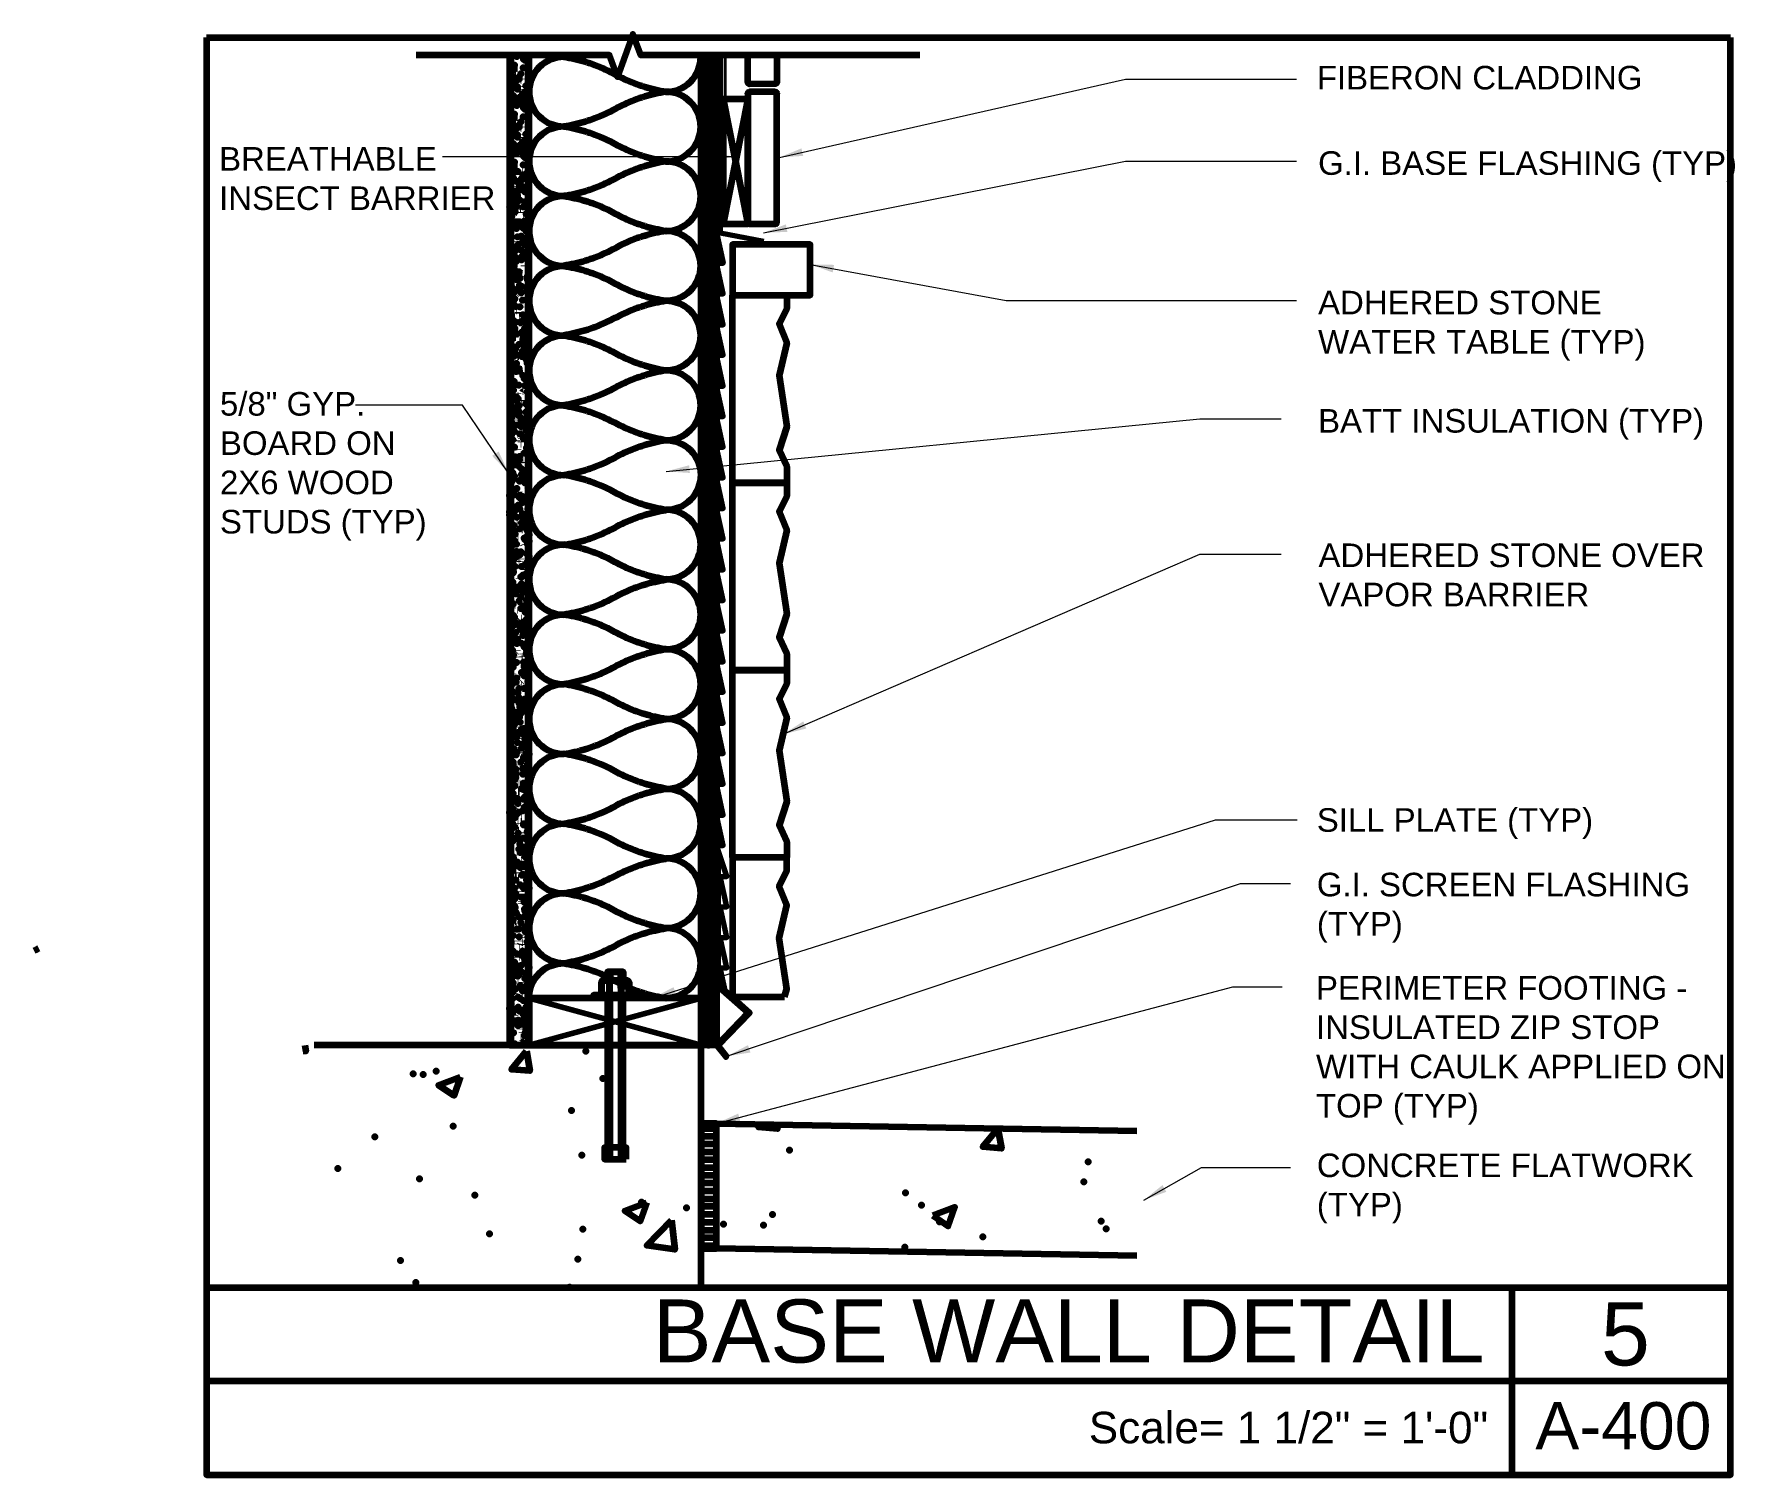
# Model space of a CAD drawing. Extents: x 480 to 534.3, y 69 to 115.
import ezdxf

# ---------------------------------------------------------------- set-up
doc = ezdxf.new("R2010")
doc.units = 0
doc.header["$MEASUREMENT"] = 0
for name, color, linetype, lineweight in [('Dt-Line 1', 9, 'Continuous', 0), ('Dt-Line 2', 6, 'Continuous', 9), ('Dt-Line 3', 7, 'Continuous', 15), ('Dt-Line 4', 1, 'Continuous', 25), ('Dt-Line 5', 54, 'Continuous', 50), ('Dt-Text', 121, 'Continuous', 20)]:
    doc.layers.add(name, color=color, linetype=linetype, lineweight=lineweight)
doc.styles.add('Arial', font='arial.ttf')
doc.dimstyles.new('1 & 1 Half', dxfattribs={"dimtxt": 0.75, "dimasz": 0.75, "dimexe": 1, "dimexo": 0.375, "dimgap": 0.5, "dimtad": 1, "dimdec": 4, "dimzin": 3, "dimdsep": 46, "dimlunit": 4, "dimtxsty": 'Standard', "dimblk": 'ARCHTICK', "dimcen": 0.09375, "dimdle": 1, "dimclrd": 253, "dimclre": 253, "dimclrt": 256, "dimadec": 0, "dimazin": 0, "dimtfac": 0.6, "dimtdec": 4, "dimtix": 1, "dimtmove": 2, "dimatfit": 0, "dimfxl": 1, "dimfrac": 1, "dimtolj": 1, "dimtzin": 0, "dimlwd": 9, "dimlwe": 9, "dimarcsym": 0})

msp = doc.modelspace()

# ---------------------------------------------------------------- texts
at = {"layer": 'Dt-Text', "linetype": 'Continuous', "lineweight": 211, "style": 'Arial'}
for s, height, p in [('BASE WALL DETAIL', 2.0117, (499.748, 72.562)), ('5', 2.012, (530.013, 72.469)), ('A-400', 1.5088, (527.917, 69.787)), ('Scale= 1 1/2" = 1\'-0"', 1.00585, (513.665, 69.982))]:
    msp.add_text(s, height=height, dxfattribs=at).set_placement(p)
at = {"layer": 'Dt-Text', "char_height": 0.75238, "attachment_point": 1, "style": 'Arial'}
for s, insert, width in [('FIBERON CLADDING', (520.944, 113.952), 15.06609), ('BREATHABLE INSECT BARRIER', (485.904, 111.359), 9.07827), ('G.I. BASE FLASHING (TYP)', (520.984, 111.226), 13.16489), ('ADHERED STONE\\PWATER TABLE (TYP)', (520.984, 106.772), 15.4777), ('5/8" GYP. {\\H1x;BOARD ON 2X6 WOOD STUDS (TYP)}', (485.931, 103.54), 7.45594), ('BATT INSULATION (TYP)', (520.984, 102.998), 15.4777), ('ADHERED STONE {\\H1x;OVER VAPOR BARRIER}', (520.997, 98.706), 15.59471), ('SILL PLATE (TYP)', (520.944, 90.256), 10.9203), ('G.I. SCREEN FLASHING (TYP)', (520.944, 88.195), 11.91441), ('PERIMETER FOOTING - INSULATED ZIP STOP WITH CAULK APPLIED ON TOP (TYP)', (520.918, 84.897), 13.23138), ('CONCRETE FLATWORK (TYP)', (520.944, 79.232), 12.05596)]:
    msp.add_mtext(s, dxfattribs=dict(at, insert=insert, width=width))

# ---------------------------------------------------------------- blocks, each defined once
blk = doc.blocks.new('_ArchTick')
at = {"color": 0, "linetype": 'ByBlock', "const_width": 0.15}
blk.add_lwpolyline([(-0.5, -0.5), (0.5, 0.5)], dxfattribs=at)

# ---------------------------------------------------------------- hatches: boundary and pattern name
at = {"layer": 'Dt-Line 2', "linetype": 'Continuous', "lineweight": 158}
msp.add_hatch(color=256, dxfattribs=at).paths.add_polyline_path([(502.088, 114.29), (502.035, 114.29), (502.035, 112.987), (502.088, 112.987)], flags=0)

# ---------------------------------------------------------------- linework, layer by layer
at = {"layer": 'Dt-Line 1', "linetype": 'Continuous', "lineweight": 158}
for p, q in [((495.213, 114.078), (495.213, 114.065)), ((495.718, 114.038), (495.718, 114.051)), ((495.732, 114.144), (495.732, 114.158)), ((495.758, 114.091), (495.758, 114.078)), ((495.226, 113.958), (495.226, 113.971)), ((495.253, 113.672), (495.253, 113.686)), ((495.372, 113.699), (495.359, 113.699)), ((495.426, 113.852), (495.412, 113.852)), ((495.505, 113.553), (495.492, 113.553)), ((495.572, 113.54), (495.572, 113.526)), ((495.705, 113.646), (495.692, 113.646)), ((495.785, 113.958), (495.785, 113.971)), ((495.186, 113.367), (495.173, 113.367)), ((495.24, 113.367), (495.226, 113.367)), ((495.253, 113.194), (495.253, 113.207)), ((495.359, 113.234), (495.359, 113.22)), ((495.545, 113.473), (495.532, 113.473)), ((495.652, 113.194), (495.652, 113.207)), ((495.665, 113.287), (495.665, 113.3)), ((495.692, 113.446), (495.678, 113.446)), ((495.798, 113.3), (495.785, 113.313)), ((495.213, 112.901), (495.2, 112.901)), ((495.213, 112.516), (495.213, 112.502)), ((495.226, 112.396), (495.226, 112.409)), ((495.545, 112.901), (495.532, 112.888)), ((495.599, 112.728), (495.599, 112.742)), ((495.718, 112.476), (495.718, 112.489)), ((495.732, 112.582), (495.732, 112.595)), ((495.758, 112.529), (495.758, 112.516)), ((495.785, 112.901), (495.785, 112.915)), ((495.785, 112.396), (495.785, 112.409)), ((495.253, 112.136), (495.253, 112.149)), ((495.372, 112.163), (495.359, 112.163)), ((495.426, 112.29), (495.412, 112.29)), ((495.505, 112.016), (495.492, 112.016)), ((495.545, 111.937), (495.532, 111.937)), ((495.572, 112.003), (495.572, 111.99)), ((495.692, 111.91), (495.678, 111.91)), ((495.705, 112.11), (495.692, 112.11)), ((495.186, 111.83), (495.173, 111.83)), ((495.213, 111.365), (495.2, 111.365)), ((495.24, 111.83), (495.226, 111.83)), ((495.253, 111.657), (495.253, 111.671)), ((495.359, 111.697), (495.359, 111.684)), ((495.545, 111.365), (495.532, 111.352)), ((495.652, 111.657), (495.652, 111.671)), ((495.665, 111.751), (495.665, 111.764)), ((495.798, 111.764), (495.785, 111.777)), ((495.785, 111.365), (495.785, 111.378)), ((495.213, 110.979), (495.213, 110.966)), ((495.226, 110.86), (495.226, 110.873)), ((495.599, 111.192), (495.599, 111.205)), ((495.718, 110.939), (495.718, 110.953)), ((495.732, 111.046), (495.732, 111.059)), ((495.758, 110.993), (495.758, 110.979)), ((495.785, 110.86), (495.785, 110.873)), ((495.253, 110.447), (495.24, 110.447)), ((495.412, 110.673), (495.399, 110.673)), ((495.426, 110.753), (495.412, 110.753)), ((495.492, 110.567), (495.479, 110.567)), ((495.505, 110.407), (495.492, 110.407)), ((495.599, 110.647), (495.585, 110.647)), ((495.785, 110.554), (495.771, 110.554)), ((495.2, 109.756), (495.186, 109.756)), ((495.24, 109.689), (495.24, 109.676)), ((495.319, 110.102), (495.319, 110.088)), ((495.346, 110.035), (495.346, 110.048)), ((495.372, 109.876), (495.359, 109.876)), ((495.758, 110.195), (495.745, 110.195)), ((495.785, 109.782), (495.771, 109.796)), ((495.173, 109.437), (495.173, 109.45)), ((495.306, 109.157), (495.293, 109.157)), ((495.386, 109.423), (495.386, 109.437)), ((495.412, 109.264), (495.399, 109.264)), ((495.479, 109.37), (495.479, 109.384)), ((495.532, 109.357), (495.519, 109.357)), ((495.532, 109.264), (495.532, 109.277)), ((495.625, 109.184), (495.612, 109.184)), ((495.678, 109.437), (495.665, 109.423)), ((495.692, 109.49), (495.678, 109.49)), ((495.186, 108.931), (495.173, 108.931)), ((495.213, 108.891), (495.2, 108.891)), ((495.213, 108.745), (495.2, 108.759)), ((495.253, 108.825), (495.24, 108.825)), ((495.279, 108.931), (495.266, 108.931)), ((495.293, 108.852), (495.293, 108.865)), ((495.386, 108.838), (495.372, 108.838)), ((495.426, 108.998), (495.412, 108.985)), ((495.532, 108.825), (495.519, 108.812)), ((495.732, 108.985), (495.718, 108.985)), ((495.745, 108.745), (495.732, 108.745)), ((495.266, 108.506), (495.266, 108.493)), ((495.293, 108.346), (495.293, 108.36)), ((495.439, 108.134), (495.426, 108.134)), ((495.466, 108.306), (495.452, 108.32)), ((495.519, 108.493), (495.519, 108.506)), ((495.599, 108.559), (495.585, 108.572)), ((495.678, 108.054), (495.665, 108.054)), ((495.732, 108.333), (495.732, 108.32)), ((495.226, 107.854), (495.226, 107.868)), ((495.279, 107.628), (495.279, 107.641)), ((495.293, 107.841), (495.293, 107.854)), ((495.638, 107.562), (495.638, 107.575)), ((495.665, 107.987), (495.652, 107.987)), ((495.745, 107.881), (495.745, 107.894)), ((495.333, 107.482), (495.319, 107.482)), ((495.492, 107.429), (495.492, 107.415)), ((495.545, 107.243), (495.545, 107.229)), ((495.652, 107.176), (495.638, 107.176)), ((495.678, 107.415), (495.665, 107.415)), ((495.718, 107.163), (495.705, 107.163)), ((495.745, 107.495), (495.732, 107.495)), ((495.785, 107.336), (495.785, 107.349)), ((495.798, 106.977), (495.785, 106.977)), ((495.213, 106.91), (495.213, 106.897)), ((495.266, 106.857), (495.253, 106.857)), ((495.333, 106.923), (495.319, 106.923)), ((495.319, 106.471), (495.319, 106.485)), ((495.412, 106.657), (495.399, 106.644)), ((495.412, 106.431), (495.399, 106.431)), ((495.678, 106.737), (495.678, 106.724)), ((495.732, 106.937), (495.718, 106.937)), ((495.745, 106.431), (495.745, 106.445)), ((495.785, 106.83), (495.785, 106.844)), ((495.226, 106.325), (495.213, 106.325)), ((495.319, 106.032), (495.306, 106.032)), ((495.346, 105.939), (495.333, 105.939)), ((495.412, 106.126), (495.399, 106.126)), ((495.492, 105.939), (495.479, 105.939)), ((495.519, 106.312), (495.519, 106.325)), ((495.532, 106.259), (495.532, 106.245)), ((495.599, 106.072), (495.599, 106.086)), ((495.732, 106.272), (495.718, 106.259)), ((495.785, 106.205), (495.771, 106.205)), ((495.2, 105.806), (495.186, 105.806)), ((495.2, 105.62), (495.2, 105.607)), ((495.439, 105.793), (495.439, 105.806)), ((495.452, 105.368), (495.439, 105.368)), ((495.492, 105.341), (495.492, 105.354)), ((495.519, 105.381), (495.505, 105.381)), ((495.572, 105.66), (495.572, 105.647)), ((495.625, 105.368), (495.625, 105.354)), ((495.293, 104.822), (495.293, 104.836)), ((495.372, 105.274), (495.359, 105.274)), ((495.638, 105.141), (495.625, 105.128)), ((495.745, 105.181), (495.732, 105.181)), ((495.2, 104.53), (495.2, 104.516)), ((495.24, 104.716), (495.226, 104.716)), ((495.253, 104.29), (495.253, 104.304)), ((495.293, 104.743), (495.293, 104.756)), ((495.293, 104.317), (495.293, 104.33)), ((495.359, 104.277), (495.346, 104.277)), ((495.439, 104.543), (495.426, 104.543)), ((495.466, 104.663), (495.452, 104.663)), ((495.572, 104.264), (495.559, 104.264)), ((495.213, 103.759), (495.2, 103.759)), ((495.293, 104.184), (495.279, 104.184)), ((495.319, 103.745), (495.319, 103.759)), ((495.399, 103.798), (495.386, 103.798)), ((495.519, 104.144), (495.519, 104.131)), ((495.559, 104.237), (495.545, 104.237)), ((495.732, 103.971), (495.718, 103.971)), ((495.732, 103.838), (495.732, 103.852)), ((495.771, 103.878), (495.758, 103.865)), ((495.346, 103.652), (495.333, 103.665)), ((495.439, 103.493), (495.439, 103.479)), ((495.452, 103.426), (495.439, 103.426)), ((495.545, 103.253), (495.545, 103.266)), ((495.665, 103.266), (495.665, 103.28)), ((495.705, 103.266), (495.692, 103.266)), ((495.732, 103.173), (495.718, 103.173)), ((495.771, 103.599), (495.758, 103.599)), ((495.785, 103.306), (495.785, 103.32)), ((495.226, 102.681), (495.226, 102.668)), ((495.266, 102.641), (495.253, 102.641)), ((495.346, 102.774), (495.333, 102.774)), ((495.386, 102.721), (495.372, 102.721)), ((495.519, 102.695), (495.505, 102.695)), ((495.559, 103.16), (495.545, 103.16)), ((495.638, 102.761), (495.638, 102.774)), ((495.771, 103.04), (495.758, 103.04)), ((495.785, 102.868), (495.785, 102.881)), ((495.785, 102.801), (495.785, 102.814)), ((495.24, 102.189), (495.226, 102.189)), ((495.346, 102.229), (495.333, 102.229)), ((495.439, 102.189), (495.426, 102.189)), ((495.572, 102.402), (495.559, 102.402)), ((495.705, 102.149), (495.705, 102.163)), ((495.732, 102.269), (495.718, 102.269)), ((495.758, 102.562), (495.758, 102.575)), ((495.785, 102.296), (495.785, 102.309)), ((495.226, 101.684), (495.226, 101.671)), ((495.306, 102.016), (495.306, 102.003)), ((495.319, 101.844), (495.306, 101.844)), ((495.319, 101.684), (495.319, 101.697)), ((495.399, 101.99), (495.399, 101.977)), ((495.452, 101.697), (495.452, 101.711)), ((495.532, 101.95), (495.532, 101.937)), ((495.545, 101.87), (495.532, 101.87)), ((495.545, 102.07), (495.545, 102.056)), ((495.625, 101.631), (495.625, 101.618)), ((495.652, 101.91), (495.638, 101.91)), ((495.745, 101.777), (495.745, 101.764)), ((495.785, 101.79), (495.785, 101.804)), ((495.186, 101.006), (495.186, 100.993)), ((495.24, 101.338), (495.226, 101.338)), ((495.319, 101.524), (495.306, 101.511)), ((495.333, 101.285), (495.319, 101.285)), ((495.412, 101.511), (495.412, 101.524)), ((495.412, 101.192), (495.412, 101.205)), ((495.466, 101.112), (495.466, 101.126)), ((495.585, 101.298), (495.585, 101.285)), ((495.612, 101.352), (495.599, 101.352)), ((495.732, 101.418), (495.718, 101.418)), ((495.293, 100.647), (495.279, 100.66)), ((495.652, 100.899), (495.638, 100.899)), ((495.771, 100.634), (495.758, 100.634)), ((495.758, 100.474), (495.758, 100.487)), ((495.24, 100.407), (495.226, 100.407)), ((495.372, 100.394), (495.359, 100.394)), ((495.399, 100.354), (495.386, 100.354)), ((495.399, 100.221), (495.386, 100.221)), ((495.479, 100.354), (495.479, 100.341)), ((495.625, 100.075), (495.612, 100.088)), ((495.612, 99.969), (495.612, 99.955)), ((495.678, 100.141), (495.665, 100.141)), ((495.718, 99.942), (495.718, 99.929)), ((495.333, 99.57), (495.319, 99.57)), ((495.426, 99.503), (495.412, 99.503)), ((495.625, 99.45), (495.625, 99.463)), ((495.665, 99.703), (495.665, 99.716)), ((495.692, 99.477), (495.678, 99.477)), ((495.24, 99.078), (495.226, 99.078)), ((495.293, 99.051), (495.293, 99.064)), ((495.333, 98.812), (495.333, 98.825)), ((495.426, 99.277), (495.412, 99.277)), ((495.439, 99.038), (495.426, 99.038)), ((495.452, 98.838), (495.439, 98.838)), ((495.585, 99.131), (495.572, 99.131)), ((495.678, 99.317), (495.665, 99.317)), ((495.186, 98.612), (495.173, 98.599)), ((495.24, 98.36), (495.226, 98.36)), ((495.266, 98.28), (495.253, 98.28)), ((495.359, 98.626), (495.346, 98.639)), ((495.439, 98.759), (495.426, 98.745)), ((495.625, 98.665), (495.612, 98.679)), ((495.612, 98.36), (495.612, 98.346)), ((495.665, 98.413), (495.665, 98.399)), ((495.186, 97.748), (495.173, 97.735)), ((495.213, 97.761), (495.213, 97.774)), ((495.359, 97.921), (495.359, 97.907)), ((495.439, 98.134), (495.439, 98.147)), ((495.479, 98.16), (495.466, 98.16)), ((495.505, 98.134), (495.505, 98.12)), ((495.532, 98.213), (495.532, 98.2)), ((495.678, 97.868), (495.678, 97.881)), ((495.186, 97.509), (495.173, 97.509)), ((495.226, 97.562), (495.213, 97.562)), ((495.293, 97.296), (495.279, 97.296)), ((495.439, 97.322), (495.426, 97.322)), ((495.466, 97.322), (495.466, 97.336)), ((495.479, 97.588), (495.479, 97.602)), ((495.718, 97.602), (495.705, 97.602)), ((495.785, 97.668), (495.785, 97.655)), ((495.186, 96.884), (495.173, 96.897)), ((495.24, 97.03), (495.226, 97.03)), ((495.279, 96.644), (495.279, 96.657)), ((495.386, 97.163), (495.386, 97.149)), ((495.479, 96.817), (495.466, 96.817)), ((495.532, 97.043), (495.532, 97.03)), ((495.545, 96.897), (495.532, 96.897)), ((495.545, 96.751), (495.545, 96.764)), ((495.625, 97.11), (495.612, 97.123)), ((495.705, 96.644), (495.705, 96.657)), ((495.213, 96.564), (495.213, 96.578)), ((495.253, 96.112), (495.253, 96.126)), ((495.279, 96.298), (495.266, 96.298)), ((495.293, 96.259), (495.293, 96.272)), ((495.439, 96.564), (495.426, 96.564)), ((495.466, 96.285), (495.452, 96.272)), ((495.532, 96.205), (495.532, 96.219)), ((495.559, 96.325), (495.545, 96.325)), ((495.785, 96.298), (495.771, 96.298)), ((495.785, 96.232), (495.771, 96.232)), ((495.253, 95.979), (495.24, 95.979)), ((495.293, 95.753), (495.293, 95.766)), ((495.638, 95.833), (495.625, 95.833)), ((495.771, 95.899), (495.771, 95.886)), ((495.226, 95.261), (495.213, 95.261)), ((495.293, 95.248), (495.293, 95.261)), ((495.346, 95.102), (495.333, 95.115)), ((495.359, 95.527), (495.346, 95.54)), ((495.399, 95.235), (495.386, 95.221)), ((495.426, 95.288), (495.426, 95.301)), ((495.479, 95.075), (495.479, 95.088)), ((495.585, 95.035), (495.572, 95.035)), ((495.599, 95.168), (495.599, 95.181)), ((495.599, 95.088), (495.599, 95.102)), ((495.758, 95.062), (495.745, 95.075)), ((495.798, 95.394), (495.798, 95.381)), ((495.266, 94.796), (495.253, 94.796)), ((495.293, 94.53), (495.293, 94.543)), ((495.386, 94.982), (495.386, 94.969)), ((495.665, 94.583), (495.652, 94.583)), ((495.732, 94.849), (495.718, 94.849)), ((495.732, 94.782), (495.718, 94.782)), ((495.732, 94.649), (495.718, 94.663)), ((495.771, 94.796), (495.758, 94.796)), ((495.785, 94.583), (495.771, 94.57)), ((495.785, 94.743), (495.785, 94.756)), ((495.226, 93.985), (495.213, 93.985)), ((495.253, 94.45), (495.253, 94.463)), ((495.253, 94.157), (495.253, 94.144)), ((495.426, 94.41), (495.426, 94.423)), ((495.452, 94.104), (495.439, 94.104)), ((495.452, 94.197), (495.452, 94.184)), ((495.559, 94.184), (495.545, 94.184)), ((495.572, 94.29), (495.559, 94.277)), ((495.678, 93.971), (495.678, 93.985)), ((495.785, 94.237), (495.785, 94.251)), ((495.24, 93.506), (495.24, 93.519)), ((495.319, 93.852), (495.306, 93.852)), ((495.572, 93.772), (495.572, 93.759)), ((495.785, 93.732), (495.785, 93.745)), ((495.253, 93.306), (495.24, 93.306)), ((495.399, 92.854), (495.399, 92.841)), ((495.492, 93.293), (495.492, 93.306)), ((495.505, 93.054), (495.492, 93.054)), ((495.519, 93.36), (495.505, 93.373)), ((495.678, 93.08), (495.665, 93.08)), ((495.745, 92.854), (495.745, 92.868)), ((495.771, 92.987), (495.758, 92.987)), ((495.2, 92.615), (495.2, 92.628)), ((495.24, 92.309), (495.226, 92.309)), ((495.306, 92.309), (495.306, 92.296)), ((495.466, 92.349), (495.452, 92.349)), ((495.505, 92.615), (495.492, 92.615)), ((495.519, 92.469), (495.519, 92.482)), ((495.745, 92.309), (495.732, 92.309)), ((495.213, 91.83), (495.213, 91.844)), ((495.266, 91.923), (495.253, 91.923)), ((495.293, 92.229), (495.293, 92.243)), ((495.333, 92.189), (495.333, 92.203)), ((495.505, 92.016), (495.505, 92.03)), ((495.559, 91.87), (495.545, 91.87)), ((495.625, 92.056), (495.612, 92.056)), ((495.705, 92.203), (495.692, 92.189)), ((495.705, 92.043), (495.692, 92.043)), ((495.798, 91.817), (495.785, 91.817)), ((495.293, 91.219), (495.293, 91.232)), ((495.333, 91.259), (495.319, 91.259)), ((495.359, 91.644), (495.359, 91.631)), ((495.519, 91.511), (495.505, 91.511)), ((495.612, 91.551), (495.599, 91.551)), ((495.652, 91.591), (495.638, 91.591)), ((495.678, 91.259), (495.678, 91.245)), ((495.718, 91.578), (495.705, 91.578)), ((495.798, 91.405), (495.785, 91.405)), ((495.266, 91.086), (495.253, 91.086)), ((495.346, 90.913), (495.346, 90.899)), ((495.452, 91.046), (495.439, 91.046)), ((495.466, 90.74), (495.452, 90.74)), ((495.492, 90.766), (495.479, 90.766)), ((495.519, 91.059), (495.505, 91.059)), ((495.612, 90.753), (495.599, 90.74)), ((495.705, 90.886), (495.705, 90.899)), ((495.732, 90.806), (495.718, 90.806)), ((495.785, 90.713), (495.785, 90.727)), ((495.279, 90.447), (495.279, 90.461)), ((495.412, 90.261), (495.399, 90.248)), ((495.452, 90.381), (495.439, 90.381)), ((495.519, 90.221), (495.519, 90.208)), ((495.545, 90.248), (495.532, 90.248)), ((495.732, 90.647), (495.732, 90.634)), ((495.771, 90.66), (495.771, 90.647)), ((495.771, 90.527), (495.771, 90.54)), ((495.186, 89.969), (495.186, 89.982)), ((495.2, 89.849), (495.2, 89.862)), ((495.306, 89.663), (495.306, 89.649)), ((495.452, 89.809), (495.439, 89.809)), ((495.439, 89.769), (495.439, 89.782)), ((495.545, 89.836), (495.532, 89.836)), ((495.572, 89.942), (495.559, 89.942)), ((495.665, 89.623), (495.652, 89.623)), ((495.705, 89.942), (495.692, 89.942)), ((495.718, 89.809), (495.705, 89.809)), ((495.785, 89.703), (495.785, 89.716)), ((495.213, 89.317), (495.2, 89.317)), ((495.213, 89.171), (495.2, 89.171)), ((495.399, 89.463), (495.386, 89.477)), ((495.452, 89.091), (495.439, 89.091)), ((495.466, 89.543), (495.452, 89.543)), ((495.479, 89.131), (495.466, 89.131)), ((495.505, 89.184), (495.505, 89.171)), ((495.532, 89.463), (495.532, 89.477)), ((495.705, 89.53), (495.692, 89.53)), ((495.186, 88.732), (495.173, 88.732)), ((495.2, 88.652), (495.186, 88.652)), ((495.466, 88.759), (495.466, 88.772)), ((495.545, 88.958), (495.532, 88.971)), ((495.559, 88.612), (495.545, 88.612)), ((495.559, 88.519), (495.545, 88.519)), ((495.652, 89.011), (495.638, 89.011)), ((495.2, 88.32), (495.186, 88.32)), ((495.253, 88.067), (495.253, 88.054)), ((495.372, 88.067), (495.359, 88.067)), ((495.372, 88.2), (495.372, 88.187)), ((495.412, 88.067), (495.399, 88.067)), ((495.466, 88.027), (495.452, 88.027)), ((495.479, 88.187), (495.479, 88.2)), ((495.572, 88.399), (495.559, 88.413)), ((495.705, 88.32), (495.692, 88.32)), ((495.718, 88.04), (495.718, 88.027)), ((495.785, 88.373), (495.785, 88.386)), ((495.253, 87.735), (495.24, 87.735)), ((495.293, 87.695), (495.293, 87.708)), ((495.346, 87.894), (495.333, 87.894)), ((495.452, 87.708), (495.452, 87.695)), ((495.479, 87.495), (495.479, 87.509)), ((495.532, 87.602), (495.532, 87.588)), ((495.718, 87.894), (495.718, 87.881)), ((495.279, 87.043), (495.279, 87.056)), ((495.293, 87.189), (495.293, 87.203)), ((495.306, 87.389), (495.306, 87.402)), ((495.532, 87.216), (495.532, 87.203)), ((495.545, 87.282), (495.545, 87.269)), ((495.705, 87.123), (495.692, 87.123)), ((495.186, 86.817), (495.173, 86.817)), ((495.2, 86.471), (495.2, 86.458)), ((495.226, 86.777), (495.213, 86.79)), ((495.293, 86.844), (495.293, 86.83)), ((495.372, 86.618), (495.359, 86.618)), ((495.399, 86.485), (495.386, 86.485)), ((495.479, 86.352), (495.466, 86.352)), ((495.585, 86.697), (495.572, 86.697)), ((495.585, 86.618), (495.572, 86.618)), ((495.612, 86.724), (495.612, 86.711)), ((495.678, 86.711), (495.678, 86.697)), ((495.732, 86.591), (495.718, 86.578)), ((495.785, 86.684), (495.785, 86.697)), ((495.2, 86.298), (495.186, 86.285)), ((495.293, 86.325), (495.279, 86.325)), ((495.359, 86.325), (495.359, 86.312)), ((495.386, 86.019), (495.386, 86.006)), ((495.426, 85.913), (495.426, 85.926)), ((495.505, 85.82), (495.492, 85.82)), ((495.519, 85.913), (495.505, 85.899)), ((495.559, 86.019), (495.559, 86.006)), ((495.572, 85.899), (495.572, 85.913)), ((495.599, 85.979), (495.585, 85.979)), ((495.612, 86.272), (495.599, 86.272)), ((495.678, 86.298), (495.665, 86.285)), ((495.678, 85.82), (495.665, 85.82)), ((495.705, 86.232), (495.692, 86.219)), ((495.705, 86.126), (495.705, 86.139)), ((495.732, 85.913), (495.718, 85.913)), ((495.758, 86.298), (495.745, 86.298)), ((495.785, 86.179), (495.785, 86.192)), ((479.996, 85.71), (480.074, 85.747)), ((480.074, 85.747), (480.151, 85.786)), ((495.2, 85.328), (495.186, 85.328)), ((495.346, 85.274), (495.333, 85.288)), ((495.399, 85.487), (495.399, 85.501)), ((495.505, 85.487), (495.492, 85.487)), ((495.599, 85.713), (495.585, 85.713)), ((495.638, 85.58), (495.625, 85.58)), ((495.732, 85.54), (495.718, 85.54)), ((495.785, 85.74), (495.771, 85.727)), ((495.785, 85.673), (495.785, 85.687)), ((495.798, 85.288), (495.785, 85.274)), ((495.24, 84.756), (495.226, 84.756)), ((495.372, 85.155), (495.359, 85.155)), ((495.412, 84.995), (495.399, 84.995)), ((495.625, 84.703), (495.625, 84.689)), ((495.785, 85.035), (495.771, 85.035)), ((495.253, 84.211), (495.24, 84.211)), ((495.293, 84.171), (495.293, 84.184)), ((495.346, 84.33), (495.346, 84.344)), ((495.359, 84.543), (495.359, 84.556)), ((495.426, 84.157), (495.426, 84.171)), ((495.452, 84.663), (495.439, 84.663)), ((495.585, 84.33), (495.572, 84.33)), ((495.665, 84.33), (495.652, 84.33)), ((495.692, 84.463), (495.678, 84.45)), ((495.279, 83.785), (495.266, 83.785)), ((495.293, 83.665), (495.293, 83.679)), ((495.306, 83.785), (495.306, 83.772)), ((495.333, 83.891), (495.319, 83.891)), ((495.359, 83.639), (495.359, 83.652)), ((495.532, 84.104), (495.532, 84.118)), ((495.745, 83.772), (495.745, 83.785)), ((495.2, 83.094), (495.186, 83.094)), ((495.293, 83.426), (495.279, 83.439)), ((495.293, 83.16), (495.293, 83.173)), ((495.426, 83.426), (495.426, 83.439)), ((495.505, 83.213), (495.505, 83.2)), ((495.572, 83.107), (495.572, 83.094)), ((495.625, 83.399), (495.612, 83.386)), ((495.678, 83.107), (495.665, 83.107)), ((495.745, 83.333), (495.732, 83.333)), ((495.2, 83.054), (495.2, 83.067)), ((495.24, 83.067), (495.226, 83.067)), ((495.306, 82.761), (495.293, 82.761)), ((495.319, 82.788), (495.319, 82.801)), ((495.545, 82.947), (495.532, 82.947)), ((495.638, 82.774), (495.625, 82.761)), ((501.29, 80.035), (501.782, 80.035)), ((501.29, 79.782), (501.782, 79.782)), ((501.29, 79.543), (501.782, 79.543)), ((501.29, 79.29), (501.782, 79.29)), ((501.29, 79.038), (501.782, 79.038)), ((501.29, 78.785), (501.782, 78.785)), ((501.29, 78.546), (501.782, 78.546)), ((501.29, 78.293), (501.782, 78.293)), ((501.29, 78.04), (501.782, 78.04)), ((501.29, 77.788), (501.782, 77.788)), ((501.29, 77.548), (501.782, 77.548)), ((501.29, 77.296), (501.782, 77.296)), ((501.29, 77.043), (501.782, 77.043)), ((501.29, 76.79), (501.782, 76.79)), ((501.29, 76.551), (501.782, 76.551)), ((501.29, 76.298), (501.782, 76.298))]:
    msp.add_line(p, q, dxfattribs=at)
at = {"layer": 'Dt-Line 1', "linetype": 'Continuous', "lineweight": 140}
for p, q in [((501.995, 112.894), (502.779, 108.905)), ((502.779, 112.894), (501.995, 108.905))]:
    msp.add_line(p, q, dxfattribs=at)
at = {"layer": 'Dt-Line 1', "linetype": 'Continuous', "lineweight": 158}
for points in [[(495.412, 114.251), (495.412, 114.251), (495.412, 114.251)], [(495.479, 114.291), (495.479, 114.291), (495.479, 114.291)], [(495.625, 114.171), (495.625, 114.171), (495.625, 114.171)], [(501.454, 114.29), (501.29, 114.118)], [(501.782, 113.865), (501.529, 114.118), (501.29, 113.865)], [(501.529, 82.695), (501.529, 114.29)], [(501.782, 114.118), (501.609, 114.29)], [(495.24, 113.852), (495.24, 113.852), (495.24, 113.852)], [(495.279, 113.619), (495.279, 113.619), (495.279, 113.619)], [(495.293, 113.971), (495.293, 113.971), (495.293, 113.971)], [(495.319, 113.905), (495.319, 113.905), (495.319, 113.905)], [(495.333, 113.971), (495.333, 113.971), (495.333, 113.971)], [(495.479, 113.606), (495.479, 113.606), (495.479, 113.606)], [(495.479, 113.526), (495.479, 113.526), (495.479, 113.526)], [(495.532, 113.699), (495.532, 113.699), (495.532, 113.699)], [(495.612, 113.892), (495.612, 113.892), (495.612, 113.892)], [(495.758, 113.892), (495.758, 113.892), (495.758, 113.892)], [(495.771, 113.825), (495.771, 113.825), (495.771, 113.825)], [(501.782, 113.626), (501.529, 113.865), (501.29, 113.626)], [(501.782, 113.373), (501.529, 113.626), (501.29, 113.373)], [(495.186, 113.207), (495.186, 113.207), (495.186, 113.207)], [(495.266, 113.393), (495.266, 113.393), (495.266, 113.393)], [(495.293, 113.393), (495.293, 113.407), (495.293, 113.42)], [(495.306, 112.994), (495.306, 112.994), (495.306, 112.994)], [(495.386, 113.473), (495.386, 113.473), (495.386, 113.473)], [(495.426, 113.287), (495.426, 113.287), (495.426, 113.287)], [(495.426, 113.207), (495.426, 113.207), (495.426, 113.207)], [(495.505, 112.954), (495.505, 112.954), (495.505, 112.954)], [(495.585, 113.061), (495.585, 113.061), (495.585, 113.061)], [(495.625, 112.981), (495.625, 112.981), (495.625, 112.981)], [(495.638, 113.047), (495.638, 113.047), (495.638, 113.048)], [(495.665, 113.114), (495.665, 113.114), (495.665, 113.114)], [(495.692, 113.313), (495.692, 113.313), (495.692, 113.313)], [(495.785, 113.407), (495.785, 113.407), (495.785, 113.407)], [(501.782, 113.12), (501.529, 113.373), (501.29, 113.12)], [(501.782, 112.868), (501.529, 113.12), (501.29, 112.868)], [(495.186, 112.755), (495.186, 112.755), (495.186, 112.755)], [(495.293, 112.915), (495.293, 112.915), (495.293, 112.915)], [(495.293, 112.409), (495.293, 112.409), (495.293, 112.409)], [(495.333, 112.409), (495.333, 112.409), (495.333, 112.409)], [(495.346, 112.915), (495.346, 112.915), (495.346, 112.915)], [(495.412, 112.688), (495.412, 112.688), (495.412, 112.688)], [(495.426, 112.795), (495.426, 112.795), (495.426, 112.795)], [(495.479, 112.728), (495.479, 112.728), (495.479, 112.728)], [(495.505, 112.821), (495.505, 112.821), (495.505, 112.821)], [(495.505, 112.768), (495.505, 112.768), (495.505, 112.768)], [(495.572, 112.782), (495.572, 112.782), (495.572, 112.782)], [(495.625, 112.609), (495.625, 112.609), (495.625, 112.609)], [(495.705, 112.821), (495.705, 112.821), (495.705, 112.821)], [(501.782, 112.615), (501.529, 112.868), (501.29, 112.615)], [(501.782, 112.376), (501.529, 112.615), (501.29, 112.376)], [(495.24, 112.29), (495.24, 112.29), (495.24, 112.29)], [(495.266, 111.857), (495.266, 111.857), (495.266, 111.857)], [(495.279, 112.083), (495.279, 112.083), (495.279, 112.083)], [(495.293, 111.857), (495.293, 111.87), (495.293, 111.884)], [(495.319, 112.343), (495.319, 112.343), (495.319, 112.343)], [(495.386, 111.937), (495.386, 111.937), (495.386, 111.937)], [(495.479, 112.07), (495.479, 112.07), (495.479, 112.07)], [(495.479, 111.99), (495.479, 111.99), (495.479, 111.99)], [(495.532, 112.163), (495.532, 112.163), (495.532, 112.163)], [(495.612, 112.329), (495.612, 112.329), (495.612, 112.329)], [(495.758, 112.329), (495.758, 112.329), (495.758, 112.329)], [(495.771, 112.263), (495.771, 112.263), (495.771, 112.263)], [(495.785, 111.87), (495.785, 111.87), (495.785, 111.87)], [(501.782, 112.123), (501.529, 112.376), (501.29, 112.123)], [(501.782, 111.87), (501.529, 112.123), (501.29, 111.87)], [(501.782, 111.618), (501.529, 111.87), (501.29, 111.618)], [(495.186, 111.671), (495.186, 111.671), (495.186, 111.671)], [(495.293, 111.378), (495.293, 111.378), (495.293, 111.378)], [(495.306, 111.458), (495.306, 111.458), (495.306, 111.458)], [(495.346, 111.378), (495.346, 111.378), (495.346, 111.378)], [(495.426, 111.751), (495.426, 111.751), (495.426, 111.751)], [(495.426, 111.671), (495.426, 111.671), (495.426, 111.671)], [(495.505, 111.418), (495.505, 111.418), (495.505, 111.418)], [(495.585, 111.524), (495.585, 111.524), (495.585, 111.524)], [(495.625, 111.445), (495.625, 111.445), (495.625, 111.445)], [(495.638, 111.511), (495.638, 111.511), (495.638, 111.511)], [(495.665, 111.578), (495.665, 111.578), (495.665, 111.578)], [(495.692, 111.777), (495.692, 111.777), (495.692, 111.777)], [(501.782, 111.365), (501.529, 111.618), (501.29, 111.365)], [(501.782, 111.126), (501.529, 111.365), (501.29, 111.126)], [(495.186, 111.219), (495.186, 111.219), (495.186, 111.219)], [(495.293, 110.873), (495.293, 110.873), (495.293, 110.873)], [(495.319, 110.806), (495.319, 110.806), (495.319, 110.806)], [(495.333, 110.873), (495.333, 110.873), (495.333, 110.873)], [(495.412, 111.152), (495.412, 111.152), (495.412, 111.152)], [(495.426, 111.259), (495.426, 111.259), (495.426, 111.259)], [(495.479, 111.192), (495.479, 111.192), (495.479, 111.192)], [(495.505, 111.285), (495.505, 111.285), (495.505, 111.285)], [(495.505, 111.232), (495.505, 111.232), (495.505, 111.232)], [(495.572, 111.245), (495.572, 111.245), (495.572, 111.245)], [(495.612, 110.793), (495.612, 110.793), (495.612, 110.793)], [(495.625, 111.072), (495.625, 111.072), (495.625, 111.072)], [(495.705, 111.285), (495.705, 111.285), (495.705, 111.285)], [(495.758, 110.793), (495.758, 110.793), (495.758, 110.793)], [(501.782, 110.873), (501.529, 111.126), (501.29, 110.873)], [(501.782, 110.62), (501.529, 110.873), (501.29, 110.62)], [(495.24, 110.753), (495.24, 110.753), (495.24, 110.753)], [(495.266, 110.261), (495.266, 110.261), (495.266, 110.261)], [(495.412, 110.261), (495.412, 110.261), (495.412, 110.261)], [(495.439, 110.58), (495.439, 110.58), (495.439, 110.58)], [(495.519, 110.301), (495.519, 110.301), (495.519, 110.301)], [(495.559, 110.301), (495.559, 110.301), (495.559, 110.301)], [(495.572, 110.368), (495.572, 110.368), (495.572, 110.368)], [(495.599, 110.474), (495.599, 110.474), (495.599, 110.474)], [(495.771, 110.727), (495.771, 110.727), (495.771, 110.727)], [(495.785, 110.354), (495.785, 110.354), (495.785, 110.368)], [(501.782, 110.368), (501.529, 110.62), (501.29, 110.368)], [(501.782, 110.128), (501.529, 110.368), (501.29, 110.128)], [(495.186, 110.048), (495.186, 110.048), (495.186, 110.048)], [(495.293, 109.862), (495.293, 109.862), (495.293, 109.862)], [(495.333, 109.955), (495.333, 109.955), (495.333, 109.955)], [(495.399, 109.876), (495.399, 109.876), (495.399, 109.876)], [(495.412, 109.756), (495.412, 109.756), (495.412, 109.756)], [(495.426, 109.809), (495.426, 109.809), (495.426, 109.809)], [(495.466, 109.969), (495.466, 109.969), (495.466, 109.969)], [(495.479, 110.088), (495.479, 110.088), (495.479, 110.088)], [(495.492, 110.115), (495.492, 110.115), (495.492, 110.115)], [(495.572, 110.115), (495.572, 110.115), (495.572, 110.115)], [(495.599, 110.088), (495.599, 110.088), (495.599, 110.088)], [(495.785, 109.915), (495.785, 109.915), (495.785, 109.915)], [(495.785, 109.862), (495.785, 109.862), (495.785, 109.862)], [(501.782, 109.876), (501.529, 110.128), (501.29, 109.876)], [(501.782, 109.623), (501.529, 109.876), (501.29, 109.623)], [(495.253, 109.157), (495.253, 109.157), (495.253, 109.157)], [(495.293, 109.357), (495.293, 109.357), (495.293, 109.357)], [(495.319, 109.556), (495.319, 109.556), (495.319, 109.556)], [(495.333, 109.317), (495.333, 109.317), (495.333, 109.317)], [(495.359, 109.29), (495.359, 109.29), (495.359, 109.29)], [(495.372, 109.61), (495.372, 109.61), (495.372, 109.61)], [(495.412, 109.463), (495.412, 109.463), (495.412, 109.463)], [(495.426, 109.623), (495.426, 109.623), (495.426, 109.623)], [(495.505, 109.663), (495.505, 109.663), (495.505, 109.663)], [(495.612, 109.45), (495.612, 109.45), (495.612, 109.45)], [(495.652, 109.61), (495.652, 109.61), (495.652, 109.61)], [(495.705, 109.224), (495.705, 109.224), (495.705, 109.224)], [(495.785, 109.357), (495.785, 109.357), (495.785, 109.357)], [(501.782, 109.37), (501.529, 109.623), (501.29, 109.37)], [(501.782, 109.131), (501.529, 109.37), (501.29, 109.131)], [(495.346, 108.971), (495.346, 108.971), (495.346, 108.971)], [(495.399, 108.759), (495.399, 108.759), (495.399, 108.759)], [(495.492, 108.971), (495.492, 108.971), (495.492, 108.971)], [(495.572, 108.878), (495.572, 108.878), (495.572, 108.878)], [(495.612, 108.772), (495.612, 108.772), (495.612, 108.772)], [(495.638, 108.998), (495.638, 108.998), (495.638, 108.998)], [(495.705, 108.679), (495.705, 108.679), (495.705, 108.679)], [(495.785, 108.852), (495.785, 108.852), (495.785, 108.852)], [(501.782, 108.878), (501.529, 109.131), (501.29, 108.878)], [(501.782, 108.626), (501.529, 108.878), (501.29, 108.626)], [(501.782, 108.373), (501.529, 108.626), (501.29, 108.373)], [(495.213, 108.173), (495.213, 108.173), (495.213, 108.173)], [(495.226, 108.453), (495.226, 108.453), (495.226, 108.453)], [(495.266, 108.187), (495.266, 108.187), (495.266, 108.187)], [(495.372, 108.054), (495.372, 108.054), (495.372, 108.054)], [(495.386, 108.266), (495.386, 108.253), (495.386, 108.266)], [(495.426, 108.493), (495.426, 108.493), (495.426, 108.493)], [(495.452, 108.253), (495.452, 108.253), (495.452, 108.253)], [(495.545, 108.519), (495.545, 108.519), (495.545, 108.519)], [(495.545, 108.067), (495.545, 108.067), (495.545, 108.067)], [(495.572, 108.479), (495.572, 108.479), (495.572, 108.479)], [(495.599, 108.306), (495.599, 108.306), (495.599, 108.306)], [(495.652, 108.253), (495.652, 108.253), (495.652, 108.253)], [(495.665, 108.386), (495.665, 108.386), (495.665, 108.386)], [(495.692, 108.346), (495.692, 108.346), (495.692, 108.346)], [(495.758, 108.519), (495.758, 108.519), (495.758, 108.519)], [(495.771, 108.572), (495.771, 108.572), (495.771, 108.572)], [(495.785, 108.346), (495.785, 108.346), (495.785, 108.346)], [(501.782, 108.134), (501.529, 108.373), (501.29, 108.134)], [(501.782, 107.881), (501.529, 108.134), (501.29, 107.881)], [(495.2, 107.814), (495.2, 107.814), (495.2, 107.814)], [(495.2, 107.588), (495.2, 107.588), (495.2, 107.588)], [(495.226, 107.801), (495.253, 107.801), (495.253, 107.814)], [(495.319, 107.562), (495.319, 107.562), (495.319, 107.562)], [(495.346, 107.868), (495.346, 107.868), (495.346, 107.868)], [(495.386, 107.761), (495.386, 107.761), (495.386, 107.761)], [(495.386, 107.708), (495.386, 107.708), (495.386, 107.708)], [(495.559, 107.854), (495.559, 107.854), (495.559, 107.854)], [(495.559, 107.761), (495.559, 107.761), (495.559, 107.761)], [(495.652, 107.868), (495.652, 107.868), (495.652, 107.868)], [(495.692, 108.027), (495.692, 108.027), (495.692, 108.027)], [(495.771, 107.615), (495.771, 107.615), (495.771, 107.615)], [(495.785, 107.841), (495.785, 107.841), (495.785, 107.841)], [(501.782, 107.628), (501.529, 107.881), (501.29, 107.628)], [(501.782, 107.376), (501.529, 107.628), (501.29, 107.376)], [(495.24, 107.415), (495.24, 107.415), (495.24, 107.415)], [(495.293, 107.349), (495.293, 107.349), (495.293, 107.349)], [(495.346, 107.309), (495.346, 107.309), (495.346, 107.309)], [(495.386, 107.269), (495.386, 107.269), (495.386, 107.269)], [(495.386, 107.136), (495.386, 107.136), (495.386, 107.136)], [(495.466, 107.269), (495.466, 107.269), (495.466, 107.269)], [(501.782, 107.136), (501.529, 107.376), (501.29, 107.136)], [(501.782, 106.884), (501.529, 107.136), (501.29, 106.884)], [(495.24, 106.591), (495.24, 106.591), (495.24, 106.591)], [(495.266, 106.737), (495.266, 106.737), (495.266, 106.737)], [(495.293, 106.844), (495.293, 106.844), (495.293, 106.844)], [(495.293, 106.684), (495.293, 106.684), (495.293, 106.684)], [(495.346, 106.511), (495.346, 106.511), (495.346, 106.511)], [(495.426, 106.817), (495.426, 106.817), (495.426, 106.817)], [(495.492, 106.95), (495.492, 106.95), (495.492, 106.95)], [(495.545, 106.711), (495.545, 106.711), (495.545, 106.711)], [(495.572, 106.91), (495.572, 106.91), (495.572, 106.91)], [(495.705, 106.485), (495.705, 106.485), (495.705, 106.485)], [(495.718, 106.764), (495.718, 106.764), (495.718, 106.764)], [(495.771, 106.458), (495.771, 106.458), (495.771, 106.458)], [(495.785, 106.764), (495.785, 106.764), (495.785, 106.764)], [(501.782, 106.631), (501.529, 106.884), (501.29, 106.631)], [(501.782, 106.378), (501.529, 106.631), (501.29, 106.378)], [(495.2, 106.152), (495.2, 106.152), (495.2, 106.152)], [(495.293, 106.338), (495.293, 106.338), (495.293, 106.338)], [(495.372, 106.272), (495.372, 106.272), (495.372, 106.272)], [(495.452, 106.046), (495.452, 106.072), (495.452, 106.086)], [(495.505, 106.259), (495.505, 106.259), (495.505, 106.259)], [(495.599, 106.006), (495.599, 106.006), (495.599, 106.006)], [(495.798, 106.298), (495.785, 106.325), (495.785, 106.338)], [(501.782, 106.139), (501.529, 106.378), (501.29, 106.139)], [(501.782, 105.886), (501.529, 106.139), (501.29, 105.886)], [(501.782, 105.634), (501.529, 105.886), (501.29, 105.634)], [(495.279, 105.62), (495.279, 105.62), (495.279, 105.62)], [(495.293, 105.833), (495.293, 105.833), (495.293, 105.833)], [(495.333, 105.78), (495.333, 105.78), (495.333, 105.78)], [(495.346, 105.567), (495.346, 105.567), (495.346, 105.567)], [(495.372, 105.766), (495.372, 105.766), (495.372, 105.766)], [(495.412, 105.394), (495.412, 105.394), (495.412, 105.394)], [(495.519, 105.766), (495.519, 105.766), (495.519, 105.766)], [(495.572, 105.447), (495.572, 105.447), (495.572, 105.447)], [(495.652, 105.554), (495.652, 105.554), (495.652, 105.554)], [(495.692, 105.713), (495.692, 105.713), (495.692, 105.713)], [(495.745, 105.78), (495.745, 105.78), (495.745, 105.78)], [(501.782, 105.381), (501.529, 105.634), (501.29, 105.381)], [(501.782, 105.141), (501.529, 105.381), (501.29, 105.141)], [(495.186, 104.995), (495.186, 104.995), (495.186, 104.995)], [(495.2, 105.248), (495.2, 105.248), (495.2, 105.248)], [(495.24, 104.915), (495.24, 104.915), (495.24, 104.915)], [(495.266, 105.235), (495.266, 105.235), (495.266, 105.235)], [(495.266, 105.009), (495.266, 105.009), (495.266, 105.009)], [(495.266, 104.902), (495.266, 104.902), (495.266, 104.902)], [(495.293, 105.328), (495.293, 105.328), (495.293, 105.328)], [(495.333, 104.902), (495.333, 104.902), (495.333, 104.902)], [(495.372, 104.929), (495.372, 104.929), (495.372, 104.929)], [(495.466, 105.062), (495.466, 105.062), (495.466, 105.062)], [(495.585, 105.128), (495.585, 105.128), (495.585, 105.128)], [(495.585, 104.849), (495.585, 104.849), (495.585, 104.849)], [(495.599, 105.221), (495.599, 105.221), (495.599, 105.221)], [(495.612, 105.328), (495.612, 105.328), (495.612, 105.328)], [(495.652, 105.288), (495.652, 105.288), (495.652, 105.288)], [(495.692, 105.328), (495.692, 105.328), (495.692, 105.328)], [(495.785, 105.328), (495.785, 105.328), (495.785, 105.328)], [(495.785, 104.836), (495.785, 104.862)], [(501.782, 104.889), (501.529, 105.141), (501.29, 104.889)], [(501.782, 104.636), (501.529, 104.889), (501.29, 104.636)], [(495.24, 104.37), (495.24, 104.37), (495.24, 104.37)], [(495.319, 104.689), (495.319, 104.689), (495.319, 104.689)], [(495.359, 104.769), (495.359, 104.769), (495.359, 104.769)], [(495.372, 104.251), (495.372, 104.251), (495.372, 104.251)], [(495.399, 104.45), (495.399, 104.45), (495.399, 104.45)], [(495.399, 104.357), (495.399, 104.357), (495.399, 104.357)], [(495.479, 104.277), (495.479, 104.277), (495.479, 104.277)], [(495.505, 104.729), (495.505, 104.729), (495.505, 104.729)], [(495.572, 104.676), (495.572, 104.676), (495.572, 104.676)], [(495.678, 104.663), (495.678, 104.663), (495.678, 104.663)], [(495.705, 104.583), (495.705, 104.583), (495.705, 104.583)], [(495.732, 104.463), (495.732, 104.463), (495.732, 104.463)], [(495.745, 104.729), (495.745, 104.729), (495.745, 104.729)], [(495.785, 104.676), (495.785, 104.676), (495.785, 104.676)], [(495.785, 104.317), (495.785, 104.317), (495.785, 104.317)], [(501.782, 104.384), (501.529, 104.636), (501.29, 104.384)], [(501.782, 104.144), (501.529, 104.384), (501.29, 104.144)], [(495.293, 103.798), (495.293, 103.812), (495.293, 103.825)], [(495.319, 103.878), (495.319, 103.878), (495.319, 103.878)], [(495.346, 103.772), (495.346, 103.772), (495.346, 103.772)], [(495.386, 104.197), (495.386, 104.197), (495.386, 104.197)], [(495.466, 103.759), (495.466, 103.759), (495.466, 103.759)], [(495.492, 104.211), (495.492, 104.211), (495.492, 104.211)], [(495.599, 104.064), (495.599, 104.064), (495.599, 104.064)], [(495.638, 104.011), (495.638, 104.011), (495.638, 104.011)], [(495.638, 103.971), (495.638, 103.971), (495.638, 103.971)], [(495.665, 103.745), (495.665, 103.745), (495.665, 103.745)], [(495.758, 104.011), (495.758, 104.011), (495.758, 104.011)], [(495.785, 103.812), (495.785, 103.812), (495.785, 103.812)], [(501.782, 103.891), (501.529, 104.144), (501.29, 103.891)], [(501.782, 103.639), (501.529, 103.891), (501.29, 103.639)], [(495.186, 103.572), (495.186, 103.572), (495.186, 103.572)], [(495.213, 103.333), (495.213, 103.333), (495.213, 103.333)], [(495.226, 103.266), (495.226, 103.266), (495.226, 103.266)], [(495.293, 103.426), (495.293, 103.426), (495.293, 103.426)], [(495.293, 103.32), (495.293, 103.32), (495.293, 103.32)], [(495.346, 103.28), (495.346, 103.28), (495.346, 103.28)], [(495.399, 103.386), (495.399, 103.386), (495.399, 103.386)], [(495.452, 103.32), (495.452, 103.32), (495.452, 103.32)], [(495.585, 103.532), (495.599, 103.559), (495.612, 103.559)], [(495.732, 103.546), (495.732, 103.546), (495.732, 103.546)], [(501.782, 103.386), (501.529, 103.639), (501.29, 103.386)], [(501.782, 103.147), (501.529, 103.386), (501.29, 103.147)], [(495.279, 102.961), (495.279, 102.961), (495.279, 102.961)], [(495.293, 102.814), (495.293, 102.814), (495.293, 102.814)], [(495.346, 103.12), (495.359, 103.107), (495.359, 103.094)], [(495.372, 102.894), (495.372, 102.894), (495.372, 102.894)], [(495.412, 103.067), (495.412, 103.067), (495.412, 103.067)], [(495.452, 102.961), (495.452, 102.961), (495.452, 102.961)], [(495.479, 103.107), (495.479, 103.107), (495.479, 103.107)], [(495.479, 102.894), (495.479, 102.894), (495.479, 102.894)], [(495.492, 102.774), (495.492, 102.774), (495.492, 102.774)], [(495.532, 102.628), (495.532, 102.628), (495.532, 102.628)], [(495.638, 102.681), (495.638, 102.681), (495.638, 102.681)], [(495.692, 103.16), (495.692, 103.16), (495.692, 103.16)], [(495.692, 102.894), (495.692, 102.894), (495.692, 102.894)], [(501.782, 102.894), (501.529, 103.147), (501.29, 102.894)], [(501.782, 102.641), (501.529, 102.894), (501.29, 102.641)], [(501.782, 102.389), (501.529, 102.641), (501.29, 102.389)], [(495.213, 102.256), (495.213, 102.256), (495.213, 102.256)], [(495.24, 102.588), (495.24, 102.588), (495.24, 102.588)], [(495.293, 102.309), (495.293, 102.309), (495.293, 102.309)], [(495.333, 102.282), (495.333, 102.282), (495.333, 102.282)], [(495.372, 102.482), (495.372, 102.482), (495.372, 102.482)], [(495.505, 102.203), (495.505, 102.203), (495.505, 102.203)], [(495.532, 102.442), (495.532, 102.442), (495.532, 102.442)], [(495.545, 102.189), (495.545, 102.189), (495.545, 102.189)], [(495.599, 102.575), (495.599, 102.575), (495.599, 102.575)], [(495.625, 102.482), (495.625, 102.482), (495.625, 102.482)], [(495.652, 102.415), (495.652, 102.415), (495.652, 102.415)], [(495.692, 102.336), (495.692, 102.336), (495.692, 102.336)], [(495.705, 102.415), (495.705, 102.415), (495.705, 102.415)], [(501.782, 102.149), (501.529, 102.389), (501.29, 102.149)], [(501.782, 101.897), (501.529, 102.149), (501.29, 101.897)], [(495.186, 101.804), (495.186, 101.804), (495.186, 101.804)], [(495.24, 101.99), (495.24, 101.99), (495.24, 101.99)], [(495.279, 102.016), (495.279, 102.016), (495.279, 102.016)], [(495.293, 101.804), (495.293, 101.804), (495.293, 101.804)], [(495.333, 101.777), (495.333, 101.777), (495.333, 101.777)], [(495.625, 102.043), (495.625, 102.043), (495.625, 102.043)], [(495.638, 101.591), (495.638, 101.591), (495.638, 101.591)], [(495.718, 101.764), (495.718, 101.764), (495.718, 101.764)], [(495.785, 102.016), (495.785, 102.016), (495.785, 102.016)], [(501.782, 101.644), (501.529, 101.897), (501.29, 101.644)], [(501.782, 101.391), (501.529, 101.644), (501.29, 101.391)], [(495.24, 101.298), (495.24, 101.298), (495.24, 101.298)], [(495.293, 101.298), (495.293, 101.298), (495.293, 101.298)], [(495.359, 101.471), (495.359, 101.471), (495.359, 101.471)], [(495.359, 101.219), (495.359, 101.219), (495.359, 101.219)], [(495.439, 101.365), (495.439, 101.365), (495.439, 101.365)], [(495.466, 101.338), (495.466, 101.338), (495.466, 101.338)], [(495.479, 101.378), (495.479, 101.378), (495.479, 101.378)], [(495.479, 101.165), (495.479, 101.165), (495.479, 101.165)], [(495.492, 101.485), (495.492, 101.485), (495.492, 101.485)], [(495.559, 101.086), (495.559, 101.086), (495.559, 101.086)], [(495.585, 101.046), (495.585, 101.046), (495.585, 101.046)], [(495.785, 101.298), (495.785, 101.298), (495.785, 101.298)], [(501.782, 101.152), (501.529, 101.391), (501.29, 101.152)], [(495.213, 100.899), (495.213, 100.899), (495.213, 100.899)], [(495.253, 100.687), (495.253, 100.687), (495.253, 100.687)], [(495.266, 100.727), (495.266, 100.727), (495.266, 100.727)], [(495.279, 100.966), (495.279, 100.966), (495.279, 100.966)], [(495.293, 100.793), (495.293, 100.793), (495.293, 100.793)], [(495.319, 100.78), (495.319, 100.78), (495.319, 100.78)], [(495.412, 100.461), (495.412, 100.461), (495.412, 100.461)], [(495.492, 100.7), (495.492, 100.7), (495.492, 100.7)], [(495.559, 100.913), (495.559, 100.913), (495.559, 100.913)], [(495.559, 100.78), (495.559, 100.78), (495.559, 100.78)], [(495.665, 100.647), (495.638, 100.66)], [(495.652, 100.82), (495.652, 100.82), (495.652, 100.82)], [(495.692, 100.926), (495.692, 100.926), (495.692, 100.926)], [(495.758, 100.607), (495.758, 100.607), (495.758, 100.607)], [(495.758, 100.567), (495.758, 100.567), (495.758, 100.567)], [(495.785, 100.793), (495.785, 100.793), (495.785, 100.793)], [(501.782, 100.647), (501.529, 100.899), (501.29, 100.647)], [(501.782, 100.394), (501.529, 100.647), (501.29, 100.394)], [(495.173, 100.235), (495.173, 100.235), (495.173, 100.235)], [(495.279, 100.407), (495.279, 100.407), (495.279, 100.407)], [(495.319, 100.288), (495.293, 100.288), (495.293, 100.301)], [(495.452, 99.929), (495.452, 99.929), (495.452, 99.929)], [(495.492, 100.208), (495.492, 100.208), (495.492, 100.208)], [(495.505, 100.248), (495.505, 100.248), (495.505, 100.248)], [(495.505, 100.168), (495.505, 100.168), (495.505, 100.168)], [(495.585, 100.208), (495.585, 100.208), (495.585, 100.208)], [(495.585, 100.009), (495.585, 100.009), (495.585, 100.009)], [(495.745, 100.075), (495.745, 100.075), (495.745, 100.075)], [(495.785, 100.288), (495.785, 100.288), (495.785, 100.288)], [(501.782, 100.155), (501.529, 100.394), (501.29, 100.155)], [(501.782, 99.902), (501.529, 100.155), (501.29, 99.902)], [(495.173, 99.716), (495.173, 99.716), (495.173, 99.716)], [(495.173, 99.623), (495.173, 99.623), (495.173, 99.623)], [(495.253, 99.729), (495.253, 99.729), (495.253, 99.729)], [(495.293, 99.703), (495.293, 99.703), (495.293, 99.703)], [(495.306, 99.876), (495.306, 99.876), (495.306, 99.876)], [(495.359, 99.756), (495.359, 99.756), (495.359, 99.756)], [(495.412, 99.543), (495.399, 99.556), (495.386, 99.543)], [(495.479, 99.862), (495.479, 99.862), (495.479, 99.862)], [(495.505, 99.796), (495.505, 99.796), (495.505, 99.796)], [(495.559, 99.37), (495.559, 99.37), (495.559, 99.37)], [(495.572, 99.543), (495.572, 99.543), (495.572, 99.543)], [(495.585, 99.649), (495.585, 99.649), (495.585, 99.649)], [(495.758, 99.809), (495.758, 99.809), (495.758, 99.809)], [(495.771, 99.703), (495.771, 99.703), (495.771, 99.703)], [(495.785, 99.782), (495.785, 99.782), (495.785, 99.782)], [(501.782, 99.649), (501.529, 99.902), (501.29, 99.649)], [(501.782, 99.397), (501.529, 99.649), (501.29, 99.397)], [(501.782, 99.157), (501.529, 99.397), (501.29, 99.157)], [(495.2, 99.144), (495.2, 99.144), (495.2, 99.144)], [(495.266, 99.131), (495.266, 99.131), (495.266, 99.131)], [(495.319, 99.118), (495.319, 99.118), (495.319, 99.118)], [(495.359, 98.998), (495.359, 98.998), (495.359, 98.998)], [(495.492, 99.171), (495.492, 99.171), (495.492, 99.171)], [(495.599, 99.224), (495.599, 99.224), (495.599, 99.224)], [(495.638, 98.878), (495.638, 98.878), (495.638, 98.878)], [(495.665, 98.838), (495.665, 98.838), (495.665, 98.838)], [(495.705, 98.905), (495.705, 98.905), (495.705, 98.905)], [(495.732, 99.118), (495.732, 99.118), (495.732, 99.118)], [(495.758, 98.865), (495.758, 98.865), (495.758, 98.865)], [(495.785, 99.277), (495.785, 99.277), (495.785, 99.277)], [(495.798, 98.985), (495.798, 98.985), (495.798, 98.985)], [(501.782, 98.905), (501.529, 99.157), (501.29, 98.905)], [(501.782, 98.652), (501.529, 98.905), (501.29, 98.652)], [(495.226, 98.586), (495.226, 98.586), (495.226, 98.586)], [(495.226, 98.293), (495.226, 98.293), (495.226, 98.293)], [(495.346, 98.785), (495.346, 98.785), (495.346, 98.785)], [(495.359, 98.679), (495.359, 98.679), (495.359, 98.679)], [(495.399, 98.679), (495.399, 98.679), (495.399, 98.679)], [(495.399, 98.453), (495.399, 98.453), (495.399, 98.453)], [(495.412, 98.293), (495.412, 98.293), (495.412, 98.293)], [(495.505, 98.426), (495.505, 98.426), (495.505, 98.426)], [(495.505, 98.346), (495.505, 98.346), (495.505, 98.346)], [(495.532, 98.439), (495.532, 98.439), (495.532, 98.439)], [(495.718, 98.386), (495.718, 98.386), (495.718, 98.386)], [(495.745, 98.679), (495.745, 98.679), (495.745, 98.679)], [(501.782, 98.399), (501.529, 98.652), (501.29, 98.399)], [(501.782, 98.16), (501.529, 98.399), (501.29, 98.16)], [(495.253, 98.001), (495.253, 98.001), (495.253, 98.001)], [(495.279, 98.08), (495.279, 98.08), (495.279, 98.08)], [(495.293, 97.788), (495.293, 97.774)], [(495.306, 98.187), (495.306, 98.187), (495.306, 98.187)], [(495.359, 97.974), (495.359, 97.974), (495.359, 97.974)], [(495.559, 97.974), (495.559, 97.974), (495.559, 97.974)], [(495.652, 98.014), (495.652, 98.014), (495.652, 98.014)], [(495.732, 98.107), (495.732, 98.107), (495.732, 98.107)], [(495.785, 97.788), (495.785, 97.774), (495.785, 97.761)], [(501.782, 97.907), (501.529, 98.16), (501.29, 97.907)], [(501.29, 97.655), (501.529, 97.907), (501.782, 97.655)], [(495.213, 97.376), (495.213, 97.376), (495.213, 97.376)], [(495.279, 97.469), (495.279, 97.469), (495.279, 97.469)], [(495.293, 97.269), (495.293, 97.269), (495.293, 97.269)], [(495.372, 97.229), (495.372, 97.229), (495.372, 97.229)], [(495.386, 97.309), (495.386, 97.309), (495.386, 97.309)], [(495.492, 97.269), (495.492, 97.269), (495.492, 97.269)], [(495.532, 97.641), (495.532, 97.641), (495.532, 97.641)], [(495.532, 97.229), (495.532, 97.229), (495.532, 97.229)], [(495.559, 97.628), (495.559, 97.628), (495.559, 97.628)], [(495.559, 97.415), (495.559, 97.415), (495.559, 97.415)], [(495.599, 97.695), (495.599, 97.695), (495.599, 97.695)], [(495.652, 97.336), (495.652, 97.336), (495.652, 97.336)], [(495.718, 97.721), (495.718, 97.721), (495.718, 97.721)], [(495.785, 97.296), (495.785, 97.296), (495.785, 97.296)], [(495.785, 97.269), (495.785, 97.269), (495.785, 97.269)], [(501.782, 97.402), (501.529, 97.655), (501.29, 97.402)], [(501.782, 97.163), (501.529, 97.402), (501.29, 97.163)], [(495.213, 96.684), (495.213, 96.684), (495.213, 96.684)], [(495.293, 96.764), (495.293, 96.764), (495.293, 96.764)], [(495.386, 97.096), (495.386, 97.096), (495.386, 97.096)], [(495.479, 96.87), (495.479, 96.87), (495.479, 96.87)], [(495.532, 96.99), (495.532, 96.99), (495.532, 96.99)], [(495.612, 97.149), (495.612, 97.149), (495.612, 97.149)], [(495.612, 96.711), (495.612, 96.711), (495.612, 96.711)], [(495.718, 96.897), (495.718, 96.897), (495.718, 96.897)], [(495.785, 96.79), (495.785, 96.79), (495.785, 96.79)], [(495.785, 96.764), (495.785, 96.764), (495.785, 96.764)], [(501.782, 96.91), (501.529, 97.163), (501.29, 96.91)], [(501.782, 96.657), (501.529, 96.91), (501.29, 96.657)], [(501.782, 96.405), (501.529, 96.657), (501.29, 96.405)], [(495.213, 96.511), (495.213, 96.511), (495.213, 96.511)], [(495.293, 96.325), (495.293, 96.325), (495.293, 96.325)], [(495.306, 96.405), (495.306, 96.405), (495.306, 96.405)], [(495.333, 96.352), (495.333, 96.352), (495.333, 96.352)], [(495.359, 96.205), (495.359, 96.205), (495.359, 96.205)], [(495.439, 96.139), (495.439, 96.139), (495.439, 96.139)], [(495.532, 96.631), (495.545, 96.618), (495.559, 96.631)], [(495.599, 96.192), (495.599, 96.192), (495.599, 96.192)], [(495.612, 96.644), (495.612, 96.644), (495.612, 96.644)], [(495.678, 96.511), (495.678, 96.511), (495.678, 96.511)], [(495.718, 96.538), (495.718, 96.538), (495.718, 96.538)], [(495.718, 96.285), (495.718, 96.285), (495.718, 96.285)], [(495.718, 96.152), (495.718, 96.152), (495.718, 96.152)], [(495.758, 96.179), (495.758, 96.179), (495.758, 96.179)], [(495.771, 96.604), (495.771, 96.604), (495.771, 96.604)], [(495.785, 96.259), (495.785, 96.259), (495.785, 96.259)], [(495.785, 96.152), (495.785, 96.152), (495.785, 96.152)], [(501.782, 96.165), (501.529, 96.405), (501.29, 96.165)], [(501.782, 95.913), (501.529, 96.165), (501.29, 95.913)], [(495.213, 95.66), (495.213, 95.66), (495.213, 95.66)], [(495.293, 96.072), (495.293, 96.072), (495.293, 96.072)], [(495.333, 95.567), (495.333, 95.567), (495.333, 95.567)], [(495.346, 95.647), (495.346, 95.647), (495.346, 95.647)], [(495.346, 95.607), (495.346, 95.607), (495.346, 95.607)], [(495.372, 95.86), (495.372, 95.86), (495.372, 95.86)], [(495.426, 95.647), (495.426, 95.647), (495.426, 95.647)], [(495.466, 96.099), (495.466, 96.099), (495.466, 96.099)], [(495.505, 96.032), (495.505, 96.032), (495.505, 96.032)], [(495.585, 95.913), (495.585, 95.913), (495.585, 95.913)], [(495.599, 95.766), (495.599, 95.766), (495.599, 95.766)], [(495.665, 95.993), (495.665, 95.993), (495.665, 95.993)], [(495.785, 95.753), (495.785, 95.753), (495.785, 95.753)], [(495.798, 95.953), (495.798, 95.953), (495.798, 95.953)], [(501.782, 95.66), (501.529, 95.913), (501.29, 95.66)], [(501.782, 95.407), (501.529, 95.66), (501.29, 95.407)], [(495.253, 95.155), (495.253, 95.155), (495.253, 95.155)], [(495.266, 95.301), (495.266, 95.301), (495.266, 95.301)], [(495.293, 95.102), (495.293, 95.102), (495.293, 95.102)], [(495.306, 95.155), (495.306, 95.155), (495.306, 95.155)], [(495.412, 95.514), (495.412, 95.514), (495.412, 95.514)], [(495.545, 95.527), (495.545, 95.527), (495.545, 95.527)], [(495.638, 95.407), (495.638, 95.407), (495.638, 95.407)], [(495.665, 95.487), (495.665, 95.487), (495.665, 95.487)], [(495.692, 95.474), (495.692, 95.474), (495.692, 95.474)], [(495.705, 95.181), (495.705, 95.181), (495.705, 95.181)], [(495.718, 95.341), (495.718, 95.341), (495.718, 95.341)], [(495.718, 95.288), (495.718, 95.288), (495.718, 95.288)], [(495.771, 95.301), (495.771, 95.301), (495.771, 95.301)], [(495.785, 95.248), (495.785, 95.248), (495.785, 95.248)], [(501.782, 95.168), (501.529, 95.407), (501.29, 95.168)], [(501.782, 94.915), (501.529, 95.168), (501.29, 94.915)], [(495.2, 94.543), (495.2, 94.543), (495.2, 94.543)], [(495.253, 94.822), (495.253, 94.822), (495.253, 94.822)], [(495.319, 94.862), (495.319, 94.862), (495.319, 94.862)], [(495.399, 94.902), (495.399, 94.902), (495.399, 94.902)], [(495.559, 94.583), (495.559, 94.583), (495.559, 94.583)], [(495.625, 94.915), (495.625, 94.915), (495.625, 94.915)], [(495.638, 94.796), (495.638, 94.796), (495.638, 94.796)], [(495.638, 94.769), (495.638, 94.769), (495.638, 94.769)], [(495.638, 94.477), (495.638, 94.477), (495.638, 94.477)], [(495.745, 94.57), (495.745, 94.57), (495.745, 94.57)], [(495.771, 94.703), (495.771, 94.703), (495.771, 94.703)], [(495.798, 94.849), (495.798, 94.849), (495.798, 94.849)], [(501.782, 94.663), (501.529, 94.915), (501.29, 94.663)], [(501.782, 94.41), (501.529, 94.663), (501.29, 94.41)], [(495.253, 94.304), (495.253, 94.304), (495.253, 94.304)], [(495.266, 94.397), (495.266, 94.397), (495.266, 94.397)], [(495.279, 93.971), (495.279, 93.971), (495.279, 93.971)], [(495.293, 94.251), (495.293, 94.251), (495.293, 94.251)], [(495.386, 94.277), (495.386, 94.277), (495.386, 94.277)], [(495.399, 94.41), (495.399, 94.41), (495.399, 94.41)], [(495.452, 94.45), (495.466, 94.423), (495.479, 94.423)], [(495.466, 94.064), (495.466, 94.064), (495.466, 94.064)], [(495.559, 94.091), (495.572, 94.078), (495.572, 94.064)], [(495.652, 94.091), (495.652, 94.091), (495.652, 94.091)], [(495.758, 94.304), (495.758, 94.304), (495.758, 94.304)], [(495.785, 94.078), (495.785, 94.078), (495.785, 94.078)], [(501.782, 94.171), (501.529, 94.41), (501.29, 94.171)], [(501.782, 93.918), (501.529, 94.171), (501.29, 93.918)], [(495.186, 93.759), (495.186, 93.759), (495.186, 93.759)], [(495.186, 93.439), (495.186, 93.439), (495.186, 93.439)], [(495.24, 93.732), (495.24, 93.732), (495.24, 93.732)], [(495.253, 93.798), (495.253, 93.798), (495.253, 93.798)], [(495.253, 93.426), (495.253, 93.426), (495.253, 93.426)], [(495.293, 93.745), (495.293, 93.745), (495.293, 93.745)], [(495.372, 93.719), (495.372, 93.719), (495.372, 93.719)], [(495.439, 93.931), (495.439, 93.931), (495.439, 93.931)], [(495.466, 93.785), (495.466, 93.785), (495.466, 93.785)], [(495.466, 93.705), (495.466, 93.705), (495.466, 93.705)], [(495.479, 93.599), (495.479, 93.599), (495.479, 93.599)], [(495.505, 93.479), (495.505, 93.479), (495.505, 93.479)], [(495.599, 93.453), (495.599, 93.453), (495.599, 93.453)], [(495.638, 93.586), (495.638, 93.586), (495.638, 93.586)], [(495.652, 93.732), (495.652, 93.732), (495.652, 93.732)], [(495.692, 93.679), (495.692, 93.679), (495.692, 93.679)], [(495.745, 93.586), (495.732, 93.586), (495.732, 93.599)], [(495.745, 93.785), (495.758, 93.798), (495.745, 93.798)], [(501.782, 93.665), (501.529, 93.918), (501.29, 93.665)], [(501.782, 93.413), (501.529, 93.665), (501.29, 93.413)], [(501.782, 93.173), (501.529, 93.413), (501.29, 93.173)], [(495.186, 93.094), (495.186, 93.094), (495.186, 93.094)], [(495.2, 93.253), (495.2, 93.253), (495.2, 93.253)], [(495.293, 93.24), (495.293, 93.24), (495.293, 93.24)], [(495.333, 93.014), (495.333, 93.014), (495.333, 93.014)], [(495.346, 92.947), (495.346, 92.947), (495.346, 92.947)], [(495.386, 93.107), (495.386, 93.107), (495.386, 93.107)], [(495.399, 93.306), (495.399, 93.306), (495.399, 93.306)], [(495.492, 93.16), (495.492, 93.16), (495.492, 93.16)], [(495.545, 93.293), (495.545, 93.293), (495.545, 93.293)], [(495.572, 93.32), (495.572, 93.32), (495.572, 93.32)], [(495.745, 93.306), (495.745, 93.306), (495.745, 93.306)], [(495.785, 93.24), (495.785, 93.24), (495.785, 93.24)], [(501.782, 92.921), (501.529, 93.173), (501.29, 92.921)], [(501.782, 92.668), (501.529, 92.921), (501.29, 92.668)], [(495.24, 92.801), (495.24, 92.801), (495.24, 92.801)], [(495.24, 92.721), (495.24, 92.721), (495.24, 92.721)], [(495.293, 92.814), (495.293, 92.814), (495.293, 92.814)], [(495.293, 92.735), (495.293, 92.735), (495.293, 92.735)], [(495.412, 92.522), (495.412, 92.522), (495.412, 92.522)], [(495.426, 92.349), (495.426, 92.349), (495.426, 92.349)], [(495.452, 92.668), (495.452, 92.668), (495.452, 92.668)], [(495.559, 92.774), (495.559, 92.774), (495.559, 92.774)], [(495.585, 92.628), (495.585, 92.628), (495.585, 92.628)], [(495.625, 92.801), (495.625, 92.801), (495.625, 92.801)], [(495.665, 92.469), (495.665, 92.469), (495.665, 92.469)], [(495.705, 92.309), (495.705, 92.309), (495.705, 92.309)], [(495.745, 92.801), (495.745, 92.801), (495.745, 92.801)], [(495.745, 92.548), (495.745, 92.548), (495.745, 92.548)], [(495.785, 92.735), (495.785, 92.735), (495.785, 92.735)], [(495.785, 92.535), (495.785, 92.535), (495.785, 92.535)], [(501.782, 92.415), (501.529, 92.668), (501.29, 92.415)], [(501.782, 92.176), (501.529, 92.415), (501.29, 92.176)], [(495.2, 92.123), (495.2, 92.123), (495.2, 92.123)], [(495.213, 92.216), (495.213, 92.216), (495.213, 92.216)], [(495.226, 91.804), (495.226, 91.804), (495.226, 91.804)], [(495.319, 92.149), (495.319, 92.149), (495.319, 92.149)], [(495.386, 91.963), (495.386, 91.963), (495.386, 91.963)], [(495.412, 92.03), (495.412, 92.03), (495.412, 92.03)], [(495.559, 92.176), (495.559, 92.176), (495.559, 92.176)], [(495.585, 92.296), (495.585, 92.296), (495.585, 92.296)], [(495.625, 91.87), (495.625, 91.87), (495.625, 91.87)], [(495.692, 92.003), (495.692, 92.003), (495.692, 92.003)], [(495.732, 91.804), (495.732, 91.804), (495.732, 91.804)], [(495.771, 92.282), (495.771, 92.282), (495.771, 92.282)], [(495.785, 92.229), (495.785, 92.229), (495.785, 92.229)], [(495.798, 91.977), (495.798, 91.977), (495.798, 91.977)], [(501.782, 91.923), (501.529, 92.176), (501.29, 91.923)], [(501.782, 91.671), (501.529, 91.923), (501.29, 91.671)], [(495.226, 91.312), (495.226, 91.312), (495.226, 91.312)], [(495.293, 91.671), (495.293, 91.671), (495.293, 91.671)], [(495.372, 91.498), (495.372, 91.498), (495.372, 91.498)], [(495.386, 91.365), (495.386, 91.365), (495.386, 91.365)], [(495.532, 91.724), (495.532, 91.724), (495.532, 91.724)], [(495.599, 91.338), (495.599, 91.338), (495.599, 91.338)], [(495.678, 91.352), (495.678, 91.352), (495.678, 91.352)], [(495.732, 91.312), (495.732, 91.312), (495.732, 91.312)], [(495.785, 91.724), (495.785, 91.724), (495.785, 91.724)], [(495.785, 91.219), (495.785, 91.219), (495.785, 91.219)], [(495.798, 91.431), (495.798, 91.431), (495.798, 91.431)], [(501.782, 91.418), (501.529, 91.671), (501.29, 91.418)], [(501.782, 91.179), (501.529, 91.418), (501.29, 91.179)], [(495.186, 90.953), (495.186, 90.953), (495.186, 90.953)], [(495.186, 90.78), (495.186, 90.78), (495.186, 90.78)], [(495.293, 90.926), (495.293, 90.926), (495.293, 90.926)], [(495.293, 90.727), (495.293, 90.727), (495.293, 90.727)], [(495.346, 90.966), (495.346, 90.966), (495.346, 90.966)], [(495.359, 91.179), (495.359, 91.179), (495.359, 91.179)], [(495.559, 90.886), (495.559, 90.886), (495.559, 90.886)], [(495.625, 91.059), (495.625, 91.059), (495.625, 91.059)], [(495.652, 90.873), (495.652, 90.873), (495.652, 90.873)], [(495.678, 91.032), (495.678, 91.032), (495.678, 91.032)], [(495.692, 90.833), (495.692, 90.833), (495.692, 90.833)], [(501.782, 90.926), (501.529, 91.179), (501.29, 90.926)], [(501.782, 90.673), (501.529, 90.926), (501.29, 90.673)], [(495.213, 90.314), (495.213, 90.314), (495.213, 90.314)], [(495.226, 90.221), (495.226, 90.221), (495.226, 90.221)], [(495.266, 90.58), (495.266, 90.58), (495.266, 90.58)], [(495.266, 90.554), (495.266, 90.554), (495.266, 90.554)], [(495.266, 90.248), (495.266, 90.248), (495.266, 90.248)], [(495.293, 90.221), (495.293, 90.221), (495.293, 90.221)], [(495.386, 90.514), (495.386, 90.514), (495.386, 90.514)], [(495.426, 90.567), (495.426, 90.567), (495.426, 90.567)], [(495.439, 90.407), (495.439, 90.407), (495.439, 90.407)], [(495.585, 90.168), (495.585, 90.168), (495.585, 90.168)], [(495.612, 90.54), (495.612, 90.54), (495.612, 90.54)], [(495.652, 90.607), (495.652, 90.607), (495.652, 90.607)], [(495.652, 90.288), (495.652, 90.288), (495.652, 90.288)], [(495.718, 90.314), (495.718, 90.314), (495.718, 90.314)], [(501.782, 90.421), (501.529, 90.673), (501.29, 90.421)], [(501.782, 90.181), (501.529, 90.421), (501.29, 90.181)], [(501.782, 89.929), (501.529, 90.181), (501.29, 89.929)], [(495.173, 90.115), (495.173, 90.115), (495.173, 90.115)], [(495.213, 89.809), (495.213, 89.809), (495.213, 89.809)], [(495.266, 89.782), (495.266, 89.782), (495.266, 89.782)], [(495.266, 89.703), (495.266, 89.703), (495.266, 89.703)], [(495.293, 89.716), (495.293, 89.716), (495.293, 89.716)], [(495.333, 90.075), (495.333, 90.075), (495.333, 90.075)], [(495.346, 89.649), (495.346, 89.649), (495.346, 89.649)], [(495.359, 89.955), (495.359, 89.955), (495.359, 89.955)], [(495.412, 90.062), (495.412, 90.062), (495.412, 90.062)], [(495.479, 90.128), (495.479, 90.128), (495.479, 90.128)], [(495.625, 89.756), (495.625, 89.756), (495.625, 89.756)], [(495.625, 89.729), (495.625, 89.729), (495.625, 89.729)], [(495.785, 89.929), (495.785, 89.929), (495.785, 89.929)], [(501.782, 89.676), (501.529, 89.929), (501.29, 89.676)], [(501.782, 89.423), (501.529, 89.676), (501.29, 89.423)], [(495.226, 89.37), (495.226, 89.37), (495.226, 89.37)], [(495.24, 89.583), (495.24, 89.583), (495.24, 89.583)], [(495.293, 89.211), (495.293, 89.211), (495.293, 89.211)], [(495.372, 89.29), (495.372, 89.29), (495.372, 89.29)], [(495.452, 89.463), (495.452, 89.463), (495.452, 89.463)], [(495.505, 89.104), (495.505, 89.104), (495.505, 89.104)], [(495.519, 89.264), (495.519, 89.264), (495.519, 89.264)], [(495.612, 89.304), (495.612, 89.304), (495.612, 89.304)], [(495.705, 89.317), (495.705, 89.317), (495.705, 89.317)], [(495.705, 89.264), (495.705, 89.264), (495.705, 89.264)], [(495.732, 89.503), (495.732, 89.503), (495.732, 89.503)], [(495.771, 89.477), (495.771, 89.477), (495.771, 89.477)], [(495.785, 89.211), (495.785, 89.211), (495.785, 89.211)], [(501.782, 89.184), (501.529, 89.423), (501.29, 89.184)], [(501.782, 88.931), (501.529, 89.184), (501.29, 88.931)], [(495.2, 88.812), (495.2, 88.812), (495.2, 88.812)], [(495.2, 88.532), (495.2, 88.532), (495.2, 88.532)], [(495.213, 88.998), (495.213, 88.998), (495.213, 88.998)], [(495.293, 88.705), (495.293, 88.679), (495.293, 88.679)], [(495.333, 88.586), (495.333, 88.586), (495.333, 88.586)], [(495.426, 88.532), (495.426, 88.532), (495.426, 88.532)], [(495.466, 88.945), (495.466, 88.945), (495.466, 88.945)], [(495.519, 88.838), (495.519, 88.838), (495.519, 88.838)], [(495.599, 89.011), (495.599, 89.011), (495.599, 89.011)], [(495.678, 88.705), (495.678, 88.705), (495.678, 88.705)], [(495.718, 88.506), (495.718, 88.506), (495.718, 88.506)], [(495.785, 88.772), (495.785, 88.772), (495.785, 88.772)], [(495.785, 88.745), (495.785, 88.745), (495.785, 88.745)], [(495.785, 88.705), (495.785, 88.705), (495.785, 88.705)], [(501.782, 88.679), (501.529, 88.931), (501.29, 88.679)], [(501.782, 88.426), (501.529, 88.679), (501.29, 88.426)], [(495.186, 88.453), (495.186, 88.453), (495.186, 88.453)], [(495.24, 88.027), (495.24, 88.027), (495.24, 88.027)], [(495.279, 88.253), (495.279, 88.253), (495.279, 88.253)], [(495.293, 88.187), (495.293, 88.2), (495.293, 88.213)], [(495.372, 87.961), (495.372, 87.961), (495.372, 87.961)], [(495.399, 88.413), (495.399, 88.413), (495.399, 88.413)], [(495.519, 88.36), (495.519, 88.36), (495.519, 88.36)], [(495.572, 88.12), (495.572, 88.12), (495.572, 88.12)], [(495.585, 88.147), (495.585, 88.147), (495.585, 88.147)], [(495.625, 88.466), (495.625, 88.466), (495.625, 88.466)], [(495.625, 88.399), (495.625, 88.399), (495.625, 88.399)], [(495.718, 87.974), (495.718, 87.974), (495.718, 87.974)], [(495.785, 88.2), (495.785, 88.2), (495.785, 88.2)], [(501.782, 88.187), (501.529, 88.426), (501.29, 88.187)], [(501.782, 87.934), (501.529, 88.187), (501.29, 87.934)], [(495.186, 87.814), (495.186, 87.814), (495.186, 87.814)], [(495.186, 87.548), (495.186, 87.548), (495.186, 87.548)], [(495.226, 87.894), (495.226, 87.894), (495.226, 87.894)], [(495.333, 87.708), (495.333, 87.708), (495.333, 87.708)], [(495.372, 87.535), (495.372, 87.535), (495.372, 87.535)], [(495.399, 87.469), (495.399, 87.469), (495.399, 87.469)], [(495.519, 87.814), (495.519, 87.814), (495.519, 87.814)], [(495.625, 87.708), (495.625, 87.708), (495.625, 87.708)], [(495.652, 87.721), (495.652, 87.721), (495.652, 87.721)], [(495.692, 87.814), (495.692, 87.814), (495.692, 87.814)], [(495.732, 87.934), (495.732, 87.934), (495.732, 87.934)], [(495.732, 87.681), (495.732, 87.681), (495.732, 87.681)], [(501.782, 87.681), (501.529, 87.934), (501.29, 87.681)], [(501.782, 87.429), (501.529, 87.681), (501.29, 87.429)], [(501.782, 87.189), (501.529, 87.429), (501.29, 87.189)], [(495.186, 87.322), (495.186, 87.322), (495.186, 87.322)], [(495.226, 87.07), (495.226, 87.07), (495.226, 87.07)], [(495.226, 86.95), (495.226, 86.95), (495.226, 86.95)], [(495.266, 87.003), (495.266, 87.003), (495.266, 87.003)], [(495.306, 87.322), (495.306, 87.322), (495.306, 87.322)], [(495.306, 87.03), (495.306, 87.03), (495.306, 87.03)], [(495.333, 87.136), (495.333, 87.136), (495.333, 87.136)], [(495.346, 87.362), (495.346, 87.362), (495.346, 87.362)], [(495.359, 87.083), (495.359, 87.083), (495.359, 87.083)], [(495.372, 86.937), (495.372, 86.937), (495.372, 86.937)], [(495.399, 86.897), (495.399, 86.897), (495.399, 86.897)], [(495.545, 87.415), (495.545, 87.415), (495.545, 87.415)], [(495.625, 87.415), (495.625, 87.415), (495.625, 87.415)], [(495.638, 87.256), (495.638, 87.256), (495.638, 87.256)], [(495.652, 87.322), (495.652, 87.322), (495.652, 87.322)], [(495.652, 87.03), (495.652, 87.03), (495.652, 87.03)], [(495.665, 86.977), (495.665, 86.977), (495.665, 86.977)], [(495.692, 87.322), (495.692, 87.322), (495.692, 87.322)], [(495.692, 87.003), (495.692, 87.003), (495.692, 87.003)], [(495.771, 87.389), (495.771, 87.389), (495.771, 87.389)], [(495.771, 86.963), (495.771, 86.963), (495.771, 86.963)], [(495.785, 87.189), (495.785, 87.189), (495.785, 87.189)], [(501.782, 86.937), (501.529, 87.189), (501.29, 86.937)], [(501.782, 86.684), (501.529, 86.937), (501.29, 86.684)], [(495.186, 86.564), (495.186, 86.564), (495.186, 86.564)], [(495.279, 86.657), (495.279, 86.657), (495.279, 86.657)], [(495.293, 86.697), (495.293, 86.697), (495.293, 86.697)], [(495.412, 86.391), (495.412, 86.391), (495.412, 86.391)], [(495.466, 86.79), (495.466, 86.79), (495.466, 86.79)], [(495.479, 86.405), (495.479, 86.405), (495.479, 86.405)], [(495.532, 86.604), (495.532, 86.604), (495.532, 86.604)], [(495.665, 86.817), (495.692, 86.817)], [(495.678, 86.471), (495.678, 86.471), (495.678, 86.471)], [(501.782, 86.431), (501.529, 86.684), (501.29, 86.431)], [(501.782, 86.192), (501.529, 86.431), (501.29, 86.192)], [(495.2, 86.139), (495.2, 86.139), (495.2, 86.139)], [(495.293, 86.192), (495.293, 86.192), (495.293, 86.192)], [(495.479, 86.152), (495.479, 86.152), (495.479, 86.152)], [(495.678, 86.325), (495.678, 86.325), (495.678, 86.325)], [(495.732, 85.993), (495.732, 85.993), (495.732, 85.993)], [(495.758, 86.152), (495.758, 86.152), (495.758, 86.152)], [(501.782, 85.939), (501.529, 86.192), (501.29, 85.939)], [(501.782, 85.687), (501.529, 85.939), (501.29, 85.687)], [(495.226, 85.713), (495.226, 85.713), (495.226, 85.713)], [(495.253, 85.368), (495.253, 85.368), (495.253, 85.368)], [(495.293, 85.66), (495.293, 85.66), (495.293, 85.687)], [(495.333, 85.341), (495.333, 85.341), (495.333, 85.341)], [(495.412, 85.607), (495.412, 85.607), (495.412, 85.607)], [(495.545, 85.567), (495.545, 85.567), (495.545, 85.567)], [(495.585, 85.687), (495.585, 85.687), (495.585, 85.687)], [(495.652, 85.461), (495.652, 85.461), (495.652, 85.461)], [(495.665, 85.407), (495.665, 85.407), (495.665, 85.407)], [(495.665, 85.328), (495.665, 85.328), (495.665, 85.328)], [(501.782, 85.434), (501.529, 85.687), (501.29, 85.434)], [(501.782, 85.195), (501.529, 85.434), (501.29, 85.195)], [(495.253, 84.836), (495.253, 84.836), (495.253, 84.836)], [(495.293, 85.181), (495.293, 85.181), (495.293, 85.181)], [(495.399, 85.022), (495.399, 85.022), (495.399, 85.022)], [(495.412, 85.221), (495.412, 85.221), (495.412, 85.221)], [(495.412, 84.902), (495.412, 84.902), (495.412, 84.902)], [(495.439, 85.195), (495.439, 85.195), (495.439, 85.195)], [(495.439, 84.889), (495.439, 84.889), (495.439, 84.889)], [(495.466, 84.902), (495.479, 84.876), (495.479, 84.862)], [(495.492, 85.221), (495.492, 85.221), (495.492, 85.221)], [(495.545, 85.235), (495.545, 85.235), (495.545, 85.235)], [(495.572, 85.022), (495.572, 85.022), (495.572, 85.022)], [(495.665, 84.822), (495.665, 84.822), (495.665, 84.822)], [(495.745, 84.915), (495.745, 84.915), (495.745, 84.915)], [(495.758, 84.809), (495.758, 84.809), (495.758, 84.809)], [(495.798, 84.796), (495.798, 84.796), (495.798, 84.796)], [(501.782, 84.942), (501.529, 85.195), (501.29, 84.942)], [(501.782, 84.689), (501.529, 84.942), (501.29, 84.689)], [(495.266, 84.171), (495.266, 84.171), (495.266, 84.171)], [(495.279, 84.384), (495.279, 84.384), (495.279, 84.384)], [(495.293, 84.676), (495.293, 84.676), (495.293, 84.676)], [(495.319, 84.516), (495.319, 84.516), (495.319, 84.516)], [(495.372, 84.49), (495.372, 84.49), (495.372, 84.49)], [(495.452, 84.224), (495.452, 84.224), (495.452, 84.224)], [(495.519, 84.596), (495.519, 84.596), (495.519, 84.596)], [(495.545, 84.516), (495.545, 84.516), (495.545, 84.516)], [(495.585, 84.423), (495.585, 84.423), (495.585, 84.423)], [(495.705, 84.583), (495.705, 84.583), (495.705, 84.583)], [(495.745, 84.543), (495.745, 84.543), (495.745, 84.543)], [(495.785, 84.676), (495.785, 84.676), (495.785, 84.676)], [(495.785, 84.171), (495.785, 84.171), (495.785, 84.171)], [(501.782, 84.437), (501.529, 84.689), (501.29, 84.437)], [(501.782, 84.197), (501.529, 84.437), (501.29, 84.197)], [(501.782, 83.945), (501.529, 84.197), (501.29, 83.945)], [(495.173, 83.865), (495.173, 83.865), (495.173, 83.865)], [(495.2, 83.798), (495.2, 83.798), (495.2, 83.798)], [(495.226, 84.131), (495.226, 84.131), (495.226, 84.131)], [(495.226, 84.024), (495.226, 84.024), (495.226, 84.024)], [(495.279, 83.745), (495.279, 83.745), (495.279, 83.745)], [(495.426, 83.838), (495.426, 83.838), (495.426, 83.838)], [(495.452, 83.905), (495.452, 83.905), (495.452, 83.905)], [(495.492, 83.772), (495.492, 83.772), (495.492, 83.772)], [(495.612, 84.118), (495.612, 84.118), (495.612, 84.118)], [(495.612, 83.812), (495.612, 83.812), (495.612, 83.812)], [(495.612, 83.679), (495.612, 83.679), (495.612, 83.679)], [(495.652, 83.825), (495.652, 83.825), (495.652, 83.825)], [(495.692, 84.104), (495.692, 84.104), (495.692, 84.104)], [(495.745, 83.958), (495.745, 83.958), (495.745, 83.958)], [(495.758, 83.639), (495.758, 83.639), (495.758, 83.639)], [(495.785, 83.665), (495.785, 83.665), (495.785, 83.665)], [(501.782, 83.692), (501.529, 83.945), (501.29, 83.692)], [(501.782, 83.439), (501.529, 83.692), (501.29, 83.439)], [(495.186, 83.173), (495.186, 83.173), (495.186, 83.173)], [(495.253, 83.094), (495.253, 83.094), (495.253, 83.094)], [(495.306, 83.08), (495.306, 83.08), (495.306, 83.08)], [(495.359, 83.466), (495.359, 83.466), (495.359, 83.466)], [(495.439, 83.32), (495.439, 83.32), (495.439, 83.32)], [(495.452, 83.493), (495.452, 83.493), (495.452, 83.493)], [(495.519, 83.346), (495.519, 83.346), (495.519, 83.346)], [(495.572, 83.479), (495.572, 83.479), (495.572, 83.479)], [(495.625, 83.439), (495.625, 83.426), (495.625, 83.439)], [(495.652, 83.333), (495.652, 83.333), (495.652, 83.333)], [(495.678, 83.08), (495.678, 83.08), (495.678, 83.08)], [(495.692, 83.187), (495.692, 83.187), (495.692, 83.187)], [(495.745, 83.572), (495.745, 83.572), (495.745, 83.572)], [(495.785, 83.16), (495.785, 83.16), (495.785, 83.16)], [(501.782, 83.2), (501.529, 83.439), (501.29, 83.2)], [(501.782, 82.947), (501.529, 83.2), (501.29, 82.947)], [(488.644, 82.695), (488.67, 82.495), (488.591, 82.495)], [(495.253, 82.774), (495.253, 82.748), (495.24, 82.748)], [(495.346, 82.735), (495.346, 82.735), (495.346, 82.735)], [(495.599, 82.841), (495.599, 82.841), (495.599, 82.854)], [(495.652, 82.828), (495.625, 82.814), (495.638, 82.801)], [(495.652, 83.001), (495.652, 83.001), (495.652, 83.001)], [(495.678, 83.001), (495.678, 83.001), (495.678, 83.001)], [(495.798, 82.961), (495.798, 82.961), (495.798, 82.961)], [(501.782, 82.695), (501.529, 82.947), (501.29, 82.695)], [(497.607, 82.495), (497.607, 82.495), (497.607, 82.495)], [(492.101, 81.777), (492.101, 81.777), (492.101, 81.777)], [(492.42, 81.751), (492.42, 81.751), (492.42, 81.751)], [(492.833, 81.857), (492.833, 81.857), (492.833, 81.857)], [(498.152, 81.631), (498.152, 81.631), (498.152, 81.631)], [(497.154, 80.607), (497.154, 80.607), (497.154, 80.607)], [(493.378, 80.102), (493.378, 80.102), (493.378, 80.102)], [(503.697, 80.155), (503.724, 80.022), (503.125, 80.075), (503.205, 80.168)], [(490.878, 79.769), (490.878, 79.769), (490.878, 79.769)], [(504.109, 79.344), (504.109, 79.344), (504.109, 79.344)], [(497.487, 79.184), (497.487, 79.184), (497.487, 79.184)], [(513.644, 78.971), (513.644, 78.971), (513.644, 78.971)], [(492.301, 78.426), (492.301, 78.426), (492.301, 78.426)], [(513.511, 78.333), (513.511, 78.333), (513.511, 78.333)], [(494.069, 77.907), (494.069, 77.907), (494.069, 77.907)], [(499.388, 77.681), (499.388, 77.681), (499.388, 77.681)], [(507.819, 77.974), (507.819, 77.974), (507.819, 77.974)], [(500.825, 77.495), (500.825, 77.495), (500.825, 77.495)], [(503.564, 77.282), (503.564, 77.282), (503.564, 77.282)], [(508.325, 77.588), (508.325, 77.588), (508.325, 77.588)], [(494.535, 76.671), (494.535, 76.671), (494.535, 76.671)], [(497.513, 76.817), (497.513, 76.817), (497.513, 76.817)], [(502.008, 76.977), (502.008, 76.977), (502.008, 76.977)], [(503.285, 76.95), (503.285, 76.95), (503.285, 76.95)], [(508.896, 77.056), (508.896, 77.056), (508.896, 77.056)], [(510.279, 76.578), (510.279, 76.578), (510.279, 76.578)], [(514.056, 77.07), (514.056, 77.07), (514.056, 77.07)], [(514.216, 76.83), (514.216, 76.83), (514.216, 76.83)], [(507.793, 76.245), (507.793, 76.245), (507.793, 76.245)], [(491.689, 75.82), (491.689, 75.82), (491.689, 75.82)], [(497.354, 75.86), (497.354, 75.86), (497.354, 75.86)], [(492.181, 75.115), (492.181, 75.115), (492.181, 75.115)], [(497.101, 74.955), (497.101, 74.982), (497.061, 74.955)]]:
    msp.add_lwpolyline(points, dxfattribs=at)
for points in [[(497.214, 114.29), (497.167, 114.28), (497.082, 114.263), (496.997, 114.247), (496.911, 114.242), (496.997, 114.227), (497.082, 114.212), (497.167, 114.195), (497.251, 114.176), (497.335, 114.156), (497.419, 114.134), (497.502, 114.111), (497.585, 114.087), (497.668, 114.061), (497.75, 114.034), (497.831, 114.005), (497.912, 113.975), (497.993, 113.944), (498.073, 113.911), (498.152, 113.877), (498.231, 113.841), (498.309, 113.804), (498.387, 113.766), (498.464, 113.726), (498.534, 113.685), (498.61, 113.644), (498.687, 113.605), (498.765, 113.567), (498.843, 113.53), (498.922, 113.494), (499.001, 113.46), (499.081, 113.427), (499.162, 113.396), (499.243, 113.366), (499.325, 113.337), (499.407, 113.31), (499.489, 113.284), (499.572, 113.26), (499.655, 113.237), (499.739, 113.215), (499.823, 113.195), (499.908, 113.176), (499.993, 113.159), (500.078, 113.143), (500.166, 113.12, 0.414215), (501.277, 114.231, 0.013435), (501.275, 114.29, 0.013435)], [(496.908, 112.016, 0.414215), (495.798, 110.906, 0.414215), (496.908, 109.796, 0.414215), (495.798, 108.685, 0.414215), (496.908, 107.562, 0.414215), (495.798, 106.451, 0.414215), (496.908, 105.341, 0.414215), (495.798, 104.231, 0.414215), (496.908, 103.12, 0.414215), (495.798, 102.01, 0.414215), (496.908, 100.886, 0.414214), (495.798, 99.776, 0.414215), (496.908, 98.665, 0.414215), (495.798, 97.555, 0.414215), (496.908, 96.431, 0.414215), (495.798, 95.321, 0.414215), (496.908, 94.211, 0.414215), (495.798, 93.1, 0.414215), (496.908, 91.99, 0.414215), (495.798, 90.88, 0.414215), (496.908, 89.756, 0.414215), (495.798, 88.645, 0.414215), (496.908, 87.535, 0.414215), (495.798, 86.425, 0.414215), (496.908, 85.314), (496.997, 85.324), (497.082, 85.34), (497.167, 85.357), (497.252, 85.376), (497.336, 85.396), (497.419, 85.417), (497.503, 85.44), (497.586, 85.465), (497.668, 85.491), (497.75, 85.518), (497.832, 85.547), (497.913, 85.577), (497.993, 85.608), (498.073, 85.641), (498.153, 85.675), (498.232, 85.71), (498.31, 85.747), (498.388, 85.786), (498.465, 85.825), (498.541, 85.866), (498.61, 85.907), (498.687, 85.947), (498.765, 85.985), (498.843, 86.022), (498.922, 86.058), (499.001, 86.092), (499.081, 86.124), (499.162, 86.156), (499.243, 86.186), (499.325, 86.215), (499.407, 86.242), (499.489, 86.268), (499.572, 86.292), (499.655, 86.315), (499.739, 86.336), (499.823, 86.357), (499.908, 86.375), (499.993, 86.392), (500.078, 86.408), (500.163, 86.423), (500.078, 86.441), (499.993, 86.457), (499.908, 86.474), (499.823, 86.493), (499.739, 86.513), (499.655, 86.535), (499.572, 86.557), (499.489, 86.582), (499.407, 86.608), (499.325, 86.635), (499.243, 86.664), (499.162, 86.694), (499.081, 86.725), (499.001, 86.758), (498.922, 86.792), (498.843, 86.828), (498.765, 86.864), (498.687, 86.903), (498.61, 86.942), (498.534, 86.983), (498.464, 87.024), (498.387, 87.064), (498.309, 87.102), (498.231, 87.139), (498.152, 87.175), (498.073, 87.209), (497.993, 87.242), (497.912, 87.273), (497.831, 87.303), (497.75, 87.332), (497.668, 87.359), (497.585, 87.385), (497.502, 87.409), (497.419, 87.432), (497.335, 87.454), (497.251, 87.474), (497.167, 87.492), (497.082, 87.51), (496.997, 87.525), (496.911, 87.54), (496.997, 87.558), (497.082, 87.574), (497.167, 87.591), (497.252, 87.61), (497.336, 87.63), (497.419, 87.652), (497.503, 87.675), (497.586, 87.699), (497.668, 87.725), (497.75, 87.752), (497.832, 87.781), (497.913, 87.811), (497.993, 87.842), (498.073, 87.875), (498.153, 87.909), (498.232, 87.945), (498.31, 87.981), (498.388, 88.02), (498.465, 88.059), (498.541, 88.1), (498.61, 88.128), (498.687, 88.168), (498.765, 88.206), (498.843, 88.243), (498.922, 88.278), (499.001, 88.312), (499.081, 88.345), (499.162, 88.377), (499.243, 88.407), (499.325, 88.435), (499.407, 88.463), (499.489, 88.488), (499.572, 88.513), (499.655, 88.536), (499.739, 88.557), (499.823, 88.577), (499.908, 88.596), (499.993, 88.613), (500.078, 88.629), (500.163, 88.643), (500.078, 88.662), (499.993, 88.678), (499.908, 88.695), (499.823, 88.714), (499.739, 88.734), (499.655, 88.755), (499.572, 88.778), (499.489, 88.803), (499.407, 88.828), (499.325, 88.856), (499.243, 88.884), (499.162, 88.914), (499.081, 88.946), (499.001, 88.979), (498.922, 89.013), (498.843, 89.048), (498.765, 89.085), (498.687, 89.123), (498.61, 89.163), (498.534, 89.204), (498.464, 89.245), (498.387, 89.285), (498.309, 89.323), (498.231, 89.36), (498.152, 89.395), (498.073, 89.43), (497.993, 89.462), (497.912, 89.494), (497.831, 89.524), (497.75, 89.552), (497.668, 89.58), (497.585, 89.605), (497.502, 89.63), (497.419, 89.653), (497.335, 89.674), (497.251, 89.694), (497.167, 89.713), (497.082, 89.73), (496.997, 89.746), (496.911, 89.76), (496.997, 89.779), (497.082, 89.795), (497.167, 89.812), (497.252, 89.831), (497.336, 89.851), (497.419, 89.872), (497.503, 89.895), (497.586, 89.92), (497.668, 89.945), (497.75, 89.973), (497.832, 90.001), (497.913, 90.031), (497.993, 90.063), (498.073, 90.096), (498.153, 90.13), (498.232, 90.165), (498.31, 90.202), (498.388, 90.24), (498.465, 90.28), (498.541, 90.321), (498.61, 90.362), (498.687, 90.402), (498.765, 90.44), (498.843, 90.477), (498.922, 90.512), (499.001, 90.546), (499.081, 90.579), (499.162, 90.611), (499.243, 90.641), (499.325, 90.669), (499.407, 90.697), (499.489, 90.722), (499.572, 90.747), (499.655, 90.77), (499.739, 90.791), (499.823, 90.811), (499.908, 90.83), (499.993, 90.847), (500.078, 90.863), (500.163, 90.877), (500.078, 90.896), (499.993, 90.912), (499.908, 90.929), (499.823, 90.948), (499.739, 90.968), (499.655, 90.989), (499.572, 91.012), (499.489, 91.037), (499.407, 91.062), (499.325, 91.09), (499.243, 91.118), (499.162, 91.148), (499.081, 91.18), (499.001, 91.213), (498.922, 91.247), (498.843, 91.282), (498.765, 91.319), (498.687, 91.357), (498.61, 91.397), (498.534, 91.438), (498.464, 91.479), (498.387, 91.519), (498.309, 91.557), (498.231, 91.594), (498.152, 91.63), (498.073, 91.664), (497.993, 91.696), (497.912, 91.728), (497.831, 91.758), (497.75, 91.787), (497.668, 91.814), (497.585, 91.84), (497.502, 91.864), (497.419, 91.887), (497.335, 91.908), (497.251, 91.929), (497.167, 91.947), (497.082, 91.964), (496.997, 91.98), (496.911, 91.994), (496.997, 92), (497.082, 92.015), (497.167, 92.033), (497.252, 92.051), (497.336, 92.071), (497.419, 92.093), (497.503, 92.116), (497.586, 92.14), (497.668, 92.166), (497.75, 92.193), (497.832, 92.222), (497.913, 92.252), (497.993, 92.283), (498.073, 92.316), (498.153, 92.35), (498.232, 92.386), (498.31, 92.423), (498.388, 92.461), (498.465, 92.501), (498.541, 92.542), (498.61, 92.583), (498.687, 92.622), (498.765, 92.661), (498.843, 92.697), (498.922, 92.733), (499.001, 92.767), (499.081, 92.8), (499.162, 92.831), (499.243, 92.861), (499.325, 92.89), (499.407, 92.917), (499.489, 92.943), (499.572, 92.968), (499.655, 92.99), (499.739, 93.012), (499.823, 93.032), (499.908, 93.051), (499.993, 93.068), (500.078, 93.084), (500.163, 93.098), (500.078, 93.117), (499.993, 93.133), (499.908, 93.15), (499.823, 93.168), (499.739, 93.188), (499.655, 93.21), (499.572, 93.233), (499.489, 93.257), (499.407, 93.283), (499.325, 93.31), (499.243, 93.339), (499.162, 93.369), (499.081, 93.401), (499.001, 93.433), (498.922, 93.467), (498.843, 93.503), (498.765, 93.54), (498.687, 93.578), (498.61, 93.618), (498.534, 93.659), (498.464, 93.7), (498.387, 93.74), (498.309, 93.778), (498.231, 93.815), (498.152, 93.85), (498.073, 93.884), (497.993, 93.917), (497.912, 93.949), (497.831, 93.979), (497.75, 94.007), (497.668, 94.034), (497.585, 94.06), (497.502, 94.085), (497.419, 94.108), (497.335, 94.129), (497.251, 94.149), (497.167, 94.168), (497.082, 94.185), (496.997, 94.201), (496.911, 94.215), (496.997, 94.234), (497.082, 94.25), (497.167, 94.267), (497.252, 94.285), (497.336, 94.306), (497.419, 94.327), (497.503, 94.35), (497.586, 94.374), (497.668, 94.4), (497.75, 94.427), (497.832, 94.456), (497.913, 94.486), (497.993, 94.518), (498.073, 94.55), (498.153, 94.585), (498.232, 94.62), (498.31, 94.657), (498.388, 94.695), (498.465, 94.735), (498.541, 94.776), (498.61, 94.817), (498.687, 94.856), (498.765, 94.895), (498.843, 94.932), (498.922, 94.967), (499.001, 95.001), (499.081, 95.034), (499.162, 95.065), (499.243, 95.096), (499.325, 95.124), (499.407, 95.151), (499.489, 95.177), (499.572, 95.202), (499.655, 95.225), (499.739, 95.246), (499.823, 95.266), (499.908, 95.285), (499.993, 95.302), (500.078, 95.318), (500.163, 95.332), (500.078, 95.337), (499.993, 95.353), (499.908, 95.37), (499.823, 95.389), (499.739, 95.409), (499.655, 95.431), (499.572, 95.454), (499.489, 95.478), (499.407, 95.504), (499.325, 95.531), (499.243, 95.56), (499.162, 95.59), (499.081, 95.621), (499.001, 95.654), (498.922, 95.688), (498.843, 95.724), (498.765, 95.761), (498.687, 95.799), (498.61, 95.839), (498.534, 95.88), (498.464, 95.921), (498.387, 95.96), (498.309, 95.999), (498.231, 96.035), (498.152, 96.071), (498.073, 96.105), (497.993, 96.138), (497.912, 96.169), (497.831, 96.199), (497.75, 96.228), (497.668, 96.255), (497.585, 96.281), (497.502, 96.305), (497.419, 96.328), (497.335, 96.35), (497.251, 96.37), (497.167, 96.389), (497.082, 96.406), (496.997, 96.422), (496.911, 96.436), (496.997, 96.455), (497.082, 96.47), (497.167, 96.487), (497.252, 96.506), (497.336, 96.526), (497.419, 96.548), (497.503, 96.571), (497.586, 96.595), (497.668, 96.621), (497.75, 96.648), (497.832, 96.677), (497.913, 96.707), (497.993, 96.738), (498.073, 96.771), (498.153, 96.805), (498.232, 96.841), (498.31, 96.878), (498.388, 96.916), (498.465, 96.956), (498.541, 96.997), (498.61, 97.037), (498.687, 97.077), (498.765, 97.115), (498.843, 97.152), (498.922, 97.188), (499.001, 97.222), (499.081, 97.255), (499.162, 97.286), (499.243, 97.316), (499.325, 97.345), (499.407, 97.372), (499.489, 97.398), (499.572, 97.422), (499.655, 97.445), (499.739, 97.467), (499.823, 97.487), (499.908, 97.506), (499.993, 97.523), (500.078, 97.539), (500.163, 97.553), (500.078, 97.572), (499.993, 97.587), (499.908, 97.605), (499.823, 97.623), (499.739, 97.643), (499.655, 97.665), (499.572, 97.688), (499.489, 97.712), (499.407, 97.738), (499.325, 97.765), (499.243, 97.794), (499.162, 97.824), (499.081, 97.855), (499.001, 97.888), (498.922, 97.922), (498.843, 97.958), (498.765, 97.995), (498.687, 98.033), (498.61, 98.073), (498.534, 98.114), (498.464, 98.155), (498.387, 98.194), (498.309, 98.233), (498.231, 98.27), (498.152, 98.305), (498.073, 98.339), (497.993, 98.372), (497.912, 98.403), (497.831, 98.433), (497.75, 98.462), (497.668, 98.489), (497.585, 98.515), (497.502, 98.539), (497.419, 98.562), (497.335, 98.584), (497.251, 98.604), (497.167, 98.623), (497.082, 98.64), (496.997, 98.656), (496.911, 98.67), (496.997, 98.675), (497.082, 98.691), (497.167, 98.708), (497.252, 98.727), (497.336, 98.747), (497.419, 98.769), (497.503, 98.792), (497.586, 98.816), (497.668, 98.842), (497.75, 98.869), (497.832, 98.898), (497.913, 98.928), (497.993, 98.959), (498.073, 98.992), (498.153, 99.026), (498.232, 99.062), (498.31, 99.098), (498.388, 99.137), (498.465, 99.176), (498.541, 99.217), (498.61, 99.258), (498.687, 99.298), (498.765, 99.336), (498.843, 99.373), (498.922, 99.409), (499.001, 99.443), (499.081, 99.476), (499.162, 99.507), (499.243, 99.537), (499.325, 99.566), (499.407, 99.593), (499.489, 99.619), (499.572, 99.643), (499.655, 99.666), (499.739, 99.688), (499.823, 99.708), (499.908, 99.726), (499.993, 99.744), (500.078, 99.759), (500.163, 99.774), (500.078, 99.792), (499.993, 99.808), (499.908, 99.825), (499.823, 99.844), (499.739, 99.864), (499.655, 99.886), (499.572, 99.909), (499.489, 99.933), (499.407, 99.959), (499.325, 99.986), (499.243, 100.015), (499.162, 100.045), (499.081, 100.076), (499.001, 100.109), (498.922, 100.143), (498.843, 100.179), (498.765, 100.215), (498.687, 100.254), (498.61, 100.293), (498.534, 100.334), (498.464, 100.375), (498.387, 100.415), (498.309, 100.453), (498.231, 100.49), (498.152, 100.526), (498.073, 100.56), (497.993, 100.593), (497.912, 100.624), (497.831, 100.654), (497.75, 100.683), (497.668, 100.71), (497.585, 100.736), (497.502, 100.76), (497.419, 100.783), (497.335, 100.805), (497.251, 100.825), (497.167, 100.843), (497.082, 100.861), (496.997, 100.876), (496.911, 100.891), (496.997, 100.909), (497.082, 100.925), (497.167, 100.942), (497.252, 100.961), (497.336, 100.981), (497.419, 101.003), (497.503, 101.026), (497.586, 101.05), (497.668, 101.076), (497.75, 101.103), (497.832, 101.132), (497.913, 101.162), (497.993, 101.193), (498.073, 101.226), (498.153, 101.26), (498.232, 101.296), (498.31, 101.333), (498.388, 101.371), (498.465, 101.41), (498.541, 101.451), (498.61, 101.492), (498.687, 101.532), (498.765, 101.57), (498.843, 101.607), (498.922, 101.643), (499.001, 101.677), (499.081, 101.71), (499.162, 101.741), (499.243, 101.771), (499.325, 101.8), (499.407, 101.827), (499.489, 101.853), (499.572, 101.877), (499.655, 101.9), (499.739, 101.922), (499.823, 101.942), (499.908, 101.96), (499.993, 101.978), (500.078, 101.993), (500.163, 102.008, -0.414216), (501.277, 100.893)], [(495.798, 84.204, -0.414215), (496.911, 85.306), (496.997, 85.291), (497.082, 85.276), (497.167, 85.258), (497.251, 85.24), (497.335, 85.22), (497.419, 85.198), (497.502, 85.175), (497.585, 85.151), (497.668, 85.125), (497.75, 85.098), (497.831, 85.069), (497.912, 85.039), (497.993, 85.008), (498.073, 84.975), (498.152, 84.941), (498.231, 84.905), (498.309, 84.868), (498.387, 84.83), (498.464, 84.79), (498.534, 84.749), (498.61, 84.708), (498.687, 84.669), (498.765, 84.63), (498.843, 84.593), (498.922, 84.558), (499.001, 84.524), (499.081, 84.491), (499.162, 84.46), (499.243, 84.429), (499.325, 84.401), (499.407, 84.374), (499.489, 84.348), (499.572, 84.323), (499.655, 84.3), (499.739, 84.279), (499.823, 84.259), (499.908, 84.24), (499.993, 84.223), (500.078, 84.207), (500.166, 84.197, 0.414216), (501.277, 85.308, 0.414216), (500.166, 86.431, 0.414216), (501.277, 87.542, 0.414215), (500.166, 88.652, 0.414216), (501.277, 89.762, 0.414216), (500.166, 90.873, 0.414216), (501.277, 91.983, 0.414216), (500.166, 93.107, 0.414216), (501.277, 94.217, 0.414216), (500.166, 95.328, 0.414216), (501.277, 96.438, 0.414216), (500.166, 97.562, 0.414216), (501.277, 98.672, 0.414216), (500.166, 99.782, 0.414215), (501.29, 100.899), (501.529, 101.152), (501.782, 100.899)]]:
    msp.add_lwpolyline(points, format="xyb", dxfattribs=at)
for points in [[(495.306, 113.825), (495.306, 113.825), (495.319, 113.838)], [(495.306, 112.263), (495.306, 112.263), (495.319, 112.276)], [(495.306, 110.368), (495.306, 110.368), (495.293, 110.368)], [(495.306, 110.727), (495.306, 110.727), (495.319, 110.74)], [(495.306, 110.554), (495.306, 110.554), (495.319, 110.54)], [(495.745, 110.554), (495.745, 110.554), (495.745, 110.54)], [(495.652, 109.942), (495.652, 109.942), (495.665, 109.929), (495.665, 109.929)], [(495.439, 108.971), (495.439, 108.971), (495.452, 108.958)], [(495.705, 107.881), (495.705, 107.881), (495.705, 107.868)], [(495.386, 107.376), (495.386, 107.376), (495.399, 107.389), (495.399, 107.389)], [(495.372, 106.777), (495.372, 106.777), (495.372, 106.764), (495.386, 106.777)], [(495.279, 106.285), (495.279, 106.285), (495.266, 106.272), (495.266, 106.272)], [(495.785, 105.833), (495.785, 105.833), (495.785, 105.82)], [(495.652, 104.955), (495.652, 104.955), (495.665, 104.955)], [(495.412, 104.237), (495.412, 104.237), (495.426, 104.237)], [(495.306, 103.599), (495.306, 103.599), (495.306, 103.586)], [(495.333, 100.261), (495.333, 100.261), (495.346, 100.261)], [(495.306, 99.782), (495.306, 99.782), (495.293, 99.782)], [(495.678, 99.37), (495.678, 99.37), (495.678, 99.37)], [(495.306, 99.29), (495.306, 99.29), (495.293, 99.277)], [(495.771, 99.224), (495.771, 99.224), (495.758, 99.211), (495.758, 99.211)], [(495.293, 98.785), (495.293, 98.785), (495.306, 98.785)], [(495.293, 98.293), (495.293, 98.293), (495.293, 98.28)], [(495.798, 98.785), (495.798, 98.785), (495.785, 98.772)], [(495.213, 97.695), (495.213, 97.695), (495.2, 97.708), (495.2, 97.708)], [(495.279, 96.79), (495.279, 96.79), (495.279, 96.79)], [(495.266, 95.793), (495.266, 95.793), (495.279, 95.806), (495.279, 95.806)], [(495.771, 95.793), (495.771, 95.793), (495.785, 95.78), (495.785, 95.78)], [(495.293, 94.756), (495.293, 94.756), (495.306, 94.769)], [(495.226, 92.376), (495.226, 92.376), (495.24, 92.389), (495.24, 92.389)], [(495.293, 92.615), (495.293, 92.615), (495.306, 92.615)], [(495.293, 91.724), (495.293, 91.724), (495.293, 91.724)], [(495.319, 91.232), (495.319, 91.232), (495.319, 91.219)], [(495.745, 90.407), (495.745, 90.407), (495.732, 90.421), (495.732, 90.421)], [(495.705, 88.812), (495.705, 88.812), (495.692, 88.825), (495.692, 88.825)], [(495.771, 88.825), (495.771, 88.825), (495.785, 88.825)], [(495.798, 87.708), (495.798, 87.708), (495.785, 87.695), (495.785, 87.695)], [(495.226, 85.966), (495.226, 85.966), (495.226, 85.953)], [(495.798, 85.168), (495.798, 85.168), (495.785, 85.181), (495.785, 85.181)], [(495.519, 84.184), (495.519, 84.184), (495.532, 84.171)], [(495.718, 83.931), (495.718, 83.931), (495.705, 83.918), (495.705, 83.918)], [(495.718, 82.495), (495.825, 81.87), (495.24, 81.91)], [(493.604, 81.684), (493.404, 81.086), (492.912, 81.418)], [(510.758, 80.022), (510.878, 79.397), (510.279, 79.45)], [(489.694, 78.759), (489.694, 78.759), (489.694, 78.745)], [(499.561, 77.668), (499.349, 77.07), (498.857, 77.402)], [(500.346, 77.11), (500.452, 76.165), (499.561, 76.298)], [(508.684, 77.256), (509.176, 76.91), (509.388, 77.522)]]:
    msp.add_lwpolyline(points, close=True, dxfattribs=at)
for points in [[(501.277, 112.01, 0.414216), (500.163, 113.125), (500.078, 113.11), (499.993, 113.095), (499.908, 113.077), (499.823, 113.059), (499.739, 113.039), (499.655, 113.017), (499.572, 112.994), (499.489, 112.97), (499.407, 112.944), (499.325, 112.917), (499.243, 112.888), (499.162, 112.858), (499.081, 112.827), (499.001, 112.794), (498.922, 112.76), (498.843, 112.724), (498.765, 112.687), (498.687, 112.649), (498.61, 112.609), (498.541, 112.568), (498.465, 112.527), (498.388, 112.488), (498.31, 112.45), (498.232, 112.413), (498.153, 112.377), (498.073, 112.343), (497.993, 112.31), (497.913, 112.279), (497.832, 112.249), (497.75, 112.22), (497.668, 112.193), (497.586, 112.167), (497.503, 112.143), (497.419, 112.12), (497.336, 112.098), (497.252, 112.078), (497.167, 112.059), (497.082, 112.042), (496.997, 112.026), (496.911, 112.021), (496.997, 112.007), (497.082, 111.991), (497.167, 111.974), (497.251, 111.955), (497.335, 111.935), (497.419, 111.913), (497.502, 111.891), (497.585, 111.866), (497.668, 111.84), (497.75, 111.813), (497.831, 111.784), (497.912, 111.754), (497.993, 111.723), (498.073, 111.69), (498.152, 111.656), (498.231, 111.621), (498.309, 111.584), (498.387, 111.545), (498.464, 111.506), (498.534, 111.465), (498.61, 111.424), (498.687, 111.384), (498.765, 111.346), (498.843, 111.309), (498.922, 111.273), (499.001, 111.239), (499.081, 111.206), (499.162, 111.175), (499.243, 111.145), (499.325, 111.116), (499.407, 111.089), (499.489, 111.063), (499.572, 111.039), (499.655, 111.016), (499.739, 110.994), (499.823, 110.974), (499.908, 110.956), (499.993, 110.938), (500.078, 110.923), (500.166, 110.899, 0.414215)], [(501.277, 109.789, 0.414216), (500.163, 110.904), (500.078, 110.89), (499.993, 110.874), (499.908, 110.857), (499.823, 110.838), (499.739, 110.818), (499.655, 110.796), (499.572, 110.773), (499.489, 110.749), (499.407, 110.723), (499.325, 110.696), (499.243, 110.667), (499.162, 110.637), (499.081, 110.606), (499.001, 110.573), (498.922, 110.539), (498.843, 110.503), (498.765, 110.466), (498.687, 110.428), (498.61, 110.389), (498.541, 110.348), (498.465, 110.307), (498.388, 110.267), (498.31, 110.229), (498.232, 110.192), (498.153, 110.156), (498.073, 110.122), (497.993, 110.089), (497.913, 110.058), (497.832, 110.028), (497.75, 109.999), (497.668, 109.972), (497.586, 109.946), (497.503, 109.922), (497.419, 109.899), (497.336, 109.877), (497.252, 109.857), (497.167, 109.839), (497.082, 109.821), (496.997, 109.806), (496.911, 109.8), (496.997, 109.786), (497.082, 109.77), (497.167, 109.753), (497.251, 109.734), (497.335, 109.714), (497.419, 109.693), (497.502, 109.67), (497.585, 109.645), (497.668, 109.62), (497.75, 109.592), (497.831, 109.564), (497.912, 109.534), (497.993, 109.502), (498.073, 109.47), (498.152, 109.435), (498.231, 109.4), (498.309, 109.363), (498.387, 109.325), (498.464, 109.285), (498.534, 109.244), (498.61, 109.203), (498.687, 109.163), (498.765, 109.125), (498.843, 109.088), (498.922, 109.053), (499.001, 109.018), (499.081, 108.986), (499.162, 108.954), (499.243, 108.924), (499.325, 108.896), (499.407, 108.868), (499.489, 108.843), (499.572, 108.818), (499.655, 108.795), (499.739, 108.774), (499.823, 108.753), (499.908, 108.735), (499.993, 108.718), (500.078, 108.702), (500.166, 108.679, 0.414215)], [(501.277, 107.568, 0.414216), (500.163, 108.683), (500.078, 108.669), (499.993, 108.653), (499.908, 108.636), (499.823, 108.617), (499.739, 108.597), (499.655, 108.576), (499.572, 108.553), (499.489, 108.528), (499.407, 108.502), (499.325, 108.475), (499.243, 108.447), (499.162, 108.417), (499.081, 108.385), (499.001, 108.352), (498.922, 108.318), (498.843, 108.283), (498.765, 108.246), (498.687, 108.207), (498.61, 108.168), (498.541, 108.127), (498.465, 108.086), (498.388, 108.046), (498.31, 108.008), (498.232, 107.971), (498.153, 107.936), (498.073, 107.901), (497.993, 107.869), (497.913, 107.837), (497.832, 107.807), (497.75, 107.779), (497.668, 107.751), (497.586, 107.725), (497.503, 107.701), (497.419, 107.678), (497.336, 107.657), (497.252, 107.636), (497.167, 107.618), (497.082, 107.601), (496.997, 107.585), (496.911, 107.566), (496.997, 107.552), (497.082, 107.536), (497.167, 107.519), (497.251, 107.5), (497.335, 107.48), (497.419, 107.459), (497.502, 107.436), (497.585, 107.411), (497.668, 107.386), (497.75, 107.358), (497.831, 107.33), (497.912, 107.3), (497.993, 107.268), (498.073, 107.235), (498.152, 107.201), (498.231, 107.166), (498.309, 107.129), (498.387, 107.091), (498.464, 107.051), (498.534, 107.01), (498.61, 106.969), (498.687, 106.929), (498.765, 106.891), (498.843, 106.854), (498.922, 106.819), (499.001, 106.784), (499.081, 106.752), (499.162, 106.72), (499.243, 106.69), (499.325, 106.662), (499.407, 106.634), (499.489, 106.608), (499.572, 106.584), (499.655, 106.561), (499.739, 106.54), (499.823, 106.519), (499.908, 106.501), (499.993, 106.484), (500.078, 106.468), (500.166, 106.458, 0.414215)], [(501.277, 105.348, 0.414215), (500.163, 106.449), (500.078, 106.435), (499.993, 106.419), (499.908, 106.402), (499.823, 106.383), (499.739, 106.363), (499.655, 106.342), (499.572, 106.319), (499.489, 106.294), (499.407, 106.268), (499.325, 106.241), (499.243, 106.213), (499.162, 106.183), (499.081, 106.151), (499.001, 106.118), (498.922, 106.084), (498.843, 106.049), (498.765, 106.012), (498.687, 105.973), (498.61, 105.934), (498.541, 105.906), (498.465, 105.865), (498.388, 105.826), (498.31, 105.787), (498.232, 105.75), (498.153, 105.715), (498.073, 105.681), (497.993, 105.648), (497.913, 105.616), (497.832, 105.586), (497.75, 105.558), (497.668, 105.531), (497.586, 105.505), (497.503, 105.48), (497.419, 105.457), (497.336, 105.436), (497.252, 105.416), (497.167, 105.397), (497.082, 105.38), (496.997, 105.364), (496.911, 105.346), (496.997, 105.331), (497.082, 105.315), (497.167, 105.298), (497.251, 105.28), (497.335, 105.259), (497.419, 105.238), (497.502, 105.215), (497.585, 105.191), (497.668, 105.165), (497.75, 105.138), (497.831, 105.109), (497.912, 105.079), (497.993, 105.048), (498.073, 105.015), (498.152, 104.981), (498.231, 104.945), (498.309, 104.908), (498.387, 104.87), (498.464, 104.83), (498.534, 104.789), (498.61, 104.748), (498.687, 104.709), (498.765, 104.67), (498.843, 104.633), (498.922, 104.598), (499.001, 104.564), (499.081, 104.531), (499.162, 104.499), (499.243, 104.469), (499.325, 104.441), (499.407, 104.414), (499.489, 104.388), (499.572, 104.363), (499.655, 104.34), (499.739, 104.319), (499.823, 104.299), (499.908, 104.28), (499.993, 104.263), (500.078, 104.247), (500.166, 104.237, 0.414216)], [(501.277, 103.114, 0.414216), (500.163, 104.228), (500.078, 104.214), (499.993, 104.198), (499.908, 104.181), (499.823, 104.162), (499.739, 104.142), (499.655, 104.121), (499.572, 104.098), (499.489, 104.073), (499.407, 104.048), (499.325, 104.02), (499.243, 103.992), (499.162, 103.962), (499.081, 103.93), (499.001, 103.898), (498.922, 103.863), (498.843, 103.828), (498.765, 103.791), (498.687, 103.753), (498.61, 103.713), (498.541, 103.672), (498.465, 103.631), (498.388, 103.592), (498.31, 103.553), (498.232, 103.516), (498.153, 103.481), (498.073, 103.447), (497.993, 103.414), (497.913, 103.382), (497.832, 103.352), (497.75, 103.324), (497.668, 103.297), (497.586, 103.271), (497.503, 103.246), (497.419, 103.223), (497.336, 103.202), (497.252, 103.182), (497.167, 103.163), (497.082, 103.146), (496.997, 103.13), (496.911, 103.111), (496.997, 103.097), (497.082, 103.081), (497.167, 103.064), (497.251, 103.046), (497.335, 103.025), (497.419, 103.004), (497.502, 102.981), (497.585, 102.957), (497.668, 102.931), (497.75, 102.904), (497.831, 102.875), (497.912, 102.845), (497.993, 102.813), (498.073, 102.781), (498.152, 102.747), (498.231, 102.711), (498.309, 102.674), (498.387, 102.636), (498.464, 102.596), (498.534, 102.568), (498.61, 102.527), (498.687, 102.488), (498.765, 102.45), (498.843, 102.413), (498.922, 102.377), (499.001, 102.343), (499.081, 102.31), (499.162, 102.279), (499.243, 102.249), (499.325, 102.22), (499.407, 102.193), (499.489, 102.167), (499.572, 102.143), (499.655, 102.12), (499.739, 102.098), (499.823, 102.078), (499.908, 102.059), (499.993, 102.042), (500.078, 102.026), (500.166, 102.003, 0.414216)]]:
    msp.add_lwpolyline(points, format="xyb", close=True, dxfattribs=at)
at = {"layer": 'Dt-Line 1', "linetype": 'Continuous', "lineweight": 70}
for points in [[(501.29, 82.695), (495.798, 84.197), (501.29, 82.695)], [(495.798, 82.695), (501.29, 84.197), (495.798, 82.695)]]:
    msp.add_lwpolyline(points, dxfattribs=at)
at = {"layer": 'Dt-Line 1', "linetype": 'Continuous', "lineweight": 158}
for start, end in [(89.9998, 180.0002), (179.9998, 270.0001)]:
    msp.add_arc((496.908, 113.127), 1.11, start, end, dxfattribs=at)
for p in [(495.412, 114.251), (495.479, 114.291), (495.625, 114.171), (495.665, 114.131), (495.24, 113.852), (495.279, 113.619), (495.293, 113.971), (495.306, 113.825), (495.319, 113.905), (495.333, 113.971), (495.479, 113.606), (495.479, 113.526), (495.532, 113.699), (495.612, 113.892), (495.758, 113.892), (495.771, 113.825), (495.186, 113.207), (495.266, 113.393), (495.306, 112.994), (495.386, 113.473), (495.426, 113.287), (495.426, 113.207), (495.505, 112.954), (495.585, 113.061), (495.625, 112.981), (495.638, 113.047), (495.665, 113.114), (495.692, 113.313), (495.785, 113.407), (495.186, 112.755), (495.293, 112.915), (495.293, 112.409), (495.333, 112.409), (495.346, 112.915), (495.412, 112.688), (495.426, 112.795), (495.479, 112.728), (495.505, 112.821), (495.505, 112.768), (495.572, 112.782), (495.625, 112.609), (495.665, 112.569), (495.705, 112.821), (495.24, 112.29), (495.266, 111.857), (495.279, 112.083), (495.306, 112.263), (495.319, 112.343), (495.386, 111.937), (495.479, 112.07), (495.479, 111.99), (495.532, 112.163), (495.612, 112.329), (495.758, 112.329), (495.771, 112.263), (495.785, 111.87), (495.186, 111.671), (495.293, 111.378), (495.306, 111.458), (495.346, 111.378), (495.426, 111.751), (495.426, 111.671), (495.505, 111.418), (495.585, 111.524), (495.625, 111.445), (495.638, 111.511), (495.665, 111.578), (495.692, 111.777), (495.186, 111.219), (495.293, 110.873), (495.319, 110.806), (495.333, 110.873), (495.412, 111.152), (495.426, 111.259), (495.479, 111.192), (495.505, 111.285), (495.505, 111.232), (495.572, 111.245), (495.612, 110.793), (495.625, 111.072), (495.665, 111.032), (495.705, 111.285), (495.758, 110.793), (495.24, 110.753), (495.266, 110.261), (495.293, 110.368), (495.306, 110.727), (495.306, 110.554), (495.306, 110.368), (495.412, 110.261), (495.439, 110.58), (495.519, 110.301), (495.559, 110.301), (495.572, 110.368), (495.599, 110.474), (495.745, 110.554), (495.745, 110.54), (495.771, 110.727), (495.186, 110.048), (495.293, 109.862), (495.333, 109.955), (495.399, 109.876), (495.412, 109.756), (495.426, 109.809), (495.466, 109.969), (495.479, 110.088), (495.492, 110.115), (495.572, 110.115), (495.599, 110.088), (495.652, 109.942), (495.665, 109.929), (495.785, 109.915), (495.785, 109.862), (495.253, 109.157), (495.293, 109.357), (495.319, 109.556), (495.333, 109.317), (495.359, 109.29), (495.372, 109.61), (495.412, 109.463), (495.426, 109.623), (495.505, 109.663), (495.612, 109.45), (495.652, 109.61), (495.705, 109.224), (495.785, 109.357), (495.346, 108.971), (495.399, 108.759), (495.439, 108.971), (495.492, 108.971), (495.572, 108.878), (495.612, 108.772), (495.638, 108.998), (495.705, 108.679), (495.785, 108.852), (495.213, 108.173), (495.226, 108.453), (495.266, 108.187), (495.372, 108.054), (495.426, 108.493), (495.452, 108.253), (495.545, 108.519), (495.545, 108.067), (495.572, 108.479), (495.599, 108.306), (495.652, 108.253), (495.665, 108.386), (495.692, 108.346), (495.758, 108.519), (495.771, 108.572), (495.785, 108.346), (495.2, 107.814), (495.2, 107.588), (495.319, 107.562), (495.346, 107.868), (495.386, 107.761), (495.386, 107.708), (495.559, 107.854), (495.559, 107.761), (495.652, 107.868), (495.692, 108.027), (495.705, 107.881), (495.771, 107.615), (495.785, 107.841), (495.24, 107.415), (495.293, 107.349), (495.346, 107.309), (495.386, 107.376), (495.386, 107.269), (495.386, 107.136), (495.399, 107.389), (495.466, 107.269), (495.479, 107.376), (495.479, 107.362), (495.519, 107.176), (495.24, 106.591), (495.266, 106.737), (495.293, 106.844), (495.293, 106.684), (495.346, 106.511), (495.372, 106.777), (495.426, 106.817), (495.492, 106.95), (495.545, 106.711), (495.572, 106.91), (495.585, 106.471), (495.705, 106.485), (495.718, 106.764), (495.771, 106.458), (495.785, 106.764), (495.2, 106.152), (495.266, 106.272), (495.279, 106.285), (495.293, 106.338), (495.372, 106.272), (495.505, 106.259), (495.599, 106.006), (495.279, 105.62), (495.293, 105.833), (495.333, 105.78), (495.346, 105.567), (495.372, 105.766), (495.412, 105.394), (495.519, 105.766), (495.572, 105.447), (495.599, 105.82), (495.652, 105.554), (495.692, 105.713), (495.745, 105.78), (495.785, 105.833), (495.186, 104.995), (495.2, 105.248), (495.24, 104.915), (495.266, 105.235), (495.266, 105.009), (495.266, 104.902), (495.293, 105.328), (495.333, 104.902), (495.372, 104.929), (495.466, 105.062), (495.585, 105.128), (495.585, 104.849), (495.599, 105.221), (495.612, 105.328), (495.652, 105.288), (495.652, 104.955), (495.692, 105.328), (495.785, 105.328), (495.785, 104.836), (495.785, 104.822), (495.24, 104.37), (495.319, 104.689), (495.359, 104.769), (495.372, 104.251), (495.399, 104.45), (495.399, 104.357), (495.479, 104.277), (495.505, 104.729), (495.572, 104.676), (495.678, 104.663), (495.705, 104.583), (495.732, 104.463), (495.745, 104.729), (495.785, 104.676), (495.785, 104.317), (495.319, 103.878), (495.346, 103.772), (495.386, 104.197), (495.412, 104.237), (495.426, 104.237), (495.466, 103.759), (495.492, 104.211), (495.599, 104.064), (495.638, 104.011), (495.638, 103.971), (495.665, 103.745), (495.758, 104.011), (495.785, 103.812), (495.186, 103.572), (495.213, 103.333), (495.226, 103.266), (495.293, 103.426), (495.293, 103.32), (495.306, 103.599), (495.346, 103.28), (495.399, 103.386), (495.452, 103.32), (495.732, 103.546), (495.279, 102.961), (495.293, 102.814), (495.372, 102.894), (495.412, 103.067), (495.452, 102.961), (495.479, 103.107), (495.479, 102.894), (495.492, 102.774), (495.532, 102.628), (495.638, 102.681), (495.692, 103.16), (495.692, 102.894), (495.213, 102.256), (495.24, 102.588), (495.293, 102.309), (495.333, 102.282), (495.372, 102.482), (495.505, 102.203), (495.532, 102.442), (495.545, 102.189), (495.599, 102.575), (495.625, 102.482), (495.652, 102.415), (495.692, 102.336), (495.705, 102.415), (495.186, 101.804), (495.24, 101.99), (495.279, 102.016), (495.293, 101.804), (495.333, 101.777), (495.625, 102.043), (495.638, 101.591), (495.718, 101.764), (495.785, 102.016), (495.24, 101.298), (495.293, 101.298), (495.359, 101.471), (495.359, 101.219), (495.439, 101.365), (495.466, 101.338), (495.479, 101.378), (495.479, 101.165), (495.492, 101.485), (495.559, 101.086), (495.585, 101.046), (495.785, 101.298), (495.213, 100.899), (495.253, 100.687), (495.266, 100.727), (495.279, 100.966), (495.293, 100.793), (495.319, 100.78), (495.333, 100.86), (495.412, 100.461), (495.492, 100.7), (495.559, 100.913), (495.559, 100.78), (495.652, 100.82), (495.665, 100.647), (495.692, 100.926), (495.758, 100.607), (495.758, 100.567), (495.785, 100.793), (495.173, 100.235), (495.279, 100.407), (495.333, 100.261), (495.452, 99.929), (495.492, 100.208), (495.505, 100.248), (495.505, 100.168), (495.585, 100.208), (495.585, 100.009), (495.745, 100.075), (495.785, 100.288), (495.173, 99.716), (495.173, 99.623), (495.253, 99.729), (495.293, 99.703), (495.306, 99.876), (495.306, 99.782), (495.359, 99.756), (495.412, 99.543), (495.479, 99.862), (495.505, 99.796), (495.559, 99.37), (495.572, 99.543), (495.585, 99.649), (495.678, 99.37), (495.758, 99.809), (495.771, 99.703), (495.785, 99.782), (495.2, 99.144), (495.266, 99.131), (495.306, 99.29), (495.319, 99.118), (495.359, 98.998), (495.492, 99.171), (495.599, 99.224), (495.638, 98.878), (495.665, 98.838), (495.705, 98.905), (495.732, 99.118), (495.758, 99.211), (495.758, 98.865), (495.771, 99.224), (495.785, 99.277), (495.798, 98.985), (495.226, 98.586), (495.226, 98.293), (495.293, 98.785), (495.293, 98.293), (495.293, 98.28), (495.346, 98.785), (495.359, 98.679), (495.399, 98.679), (495.399, 98.453), (495.412, 98.293), (495.505, 98.426), (495.505, 98.346), (495.532, 98.439), (495.718, 98.386), (495.745, 98.679), (495.798, 98.785), (495.798, 98.293), (495.253, 98.001), (495.279, 98.08), (495.293, 97.788), (495.293, 97.774), (495.306, 98.187), (495.306, 97.801), (495.359, 97.974), (495.559, 97.974), (495.652, 98.014), (495.692, 97.735), (495.732, 98.107), (495.2, 97.708), (495.213, 97.695), (495.213, 97.376), (495.279, 97.469), (495.293, 97.269), (495.372, 97.229), (495.386, 97.309), (495.492, 97.269), (495.532, 97.641), (495.532, 97.229), (495.559, 97.628), (495.559, 97.415), (495.599, 97.695), (495.652, 97.336), (495.718, 97.721), (495.785, 97.296), (495.785, 97.269), (501.29, 97.655), (495.213, 96.684), (495.279, 96.79), (495.279, 96.79), (495.293, 96.764), (495.386, 97.096), (495.479, 96.87), (495.532, 96.99), (495.612, 97.149), (495.612, 96.711), (495.718, 96.897), (495.785, 96.79), (495.785, 96.764), (495.213, 96.511), (495.293, 96.325), (495.306, 96.405), (495.333, 96.352), (495.359, 96.205), (495.439, 96.139), (495.532, 96.631), (495.599, 96.192), (495.612, 96.644), (495.678, 96.511), (495.718, 96.538), (495.718, 96.285), (495.718, 96.152), (495.758, 96.179), (495.771, 96.604), (495.785, 96.259), (495.785, 96.152), (495.213, 95.66), (495.266, 95.793), (495.279, 95.806), (495.293, 96.072), (495.333, 95.567), (495.346, 95.647), (495.346, 95.607), (495.372, 95.86), (495.386, 95.58), (495.386, 95.567), (495.426, 95.647), (495.466, 96.099), (495.505, 96.032), (495.585, 95.913), (495.599, 95.766), (495.665, 95.993), (495.771, 95.793), (495.785, 95.78), (495.785, 95.753), (495.798, 95.953), (495.253, 95.155), (495.266, 95.301), (495.293, 95.102), (495.306, 95.155), (495.412, 95.514), (495.545, 95.527), (495.638, 95.407), (495.665, 95.487), (495.692, 95.474), (495.705, 95.181), (495.718, 95.341), (495.718, 95.288), (495.771, 95.301), (495.785, 95.248), (495.2, 94.543), (495.253, 94.822), (495.293, 94.756), (495.319, 94.862), (495.399, 94.902), (495.559, 94.583), (495.625, 94.915), (495.638, 94.796), (495.638, 94.769), (495.638, 94.477), (495.745, 94.57), (495.771, 94.703), (495.798, 94.849), (495.253, 94.304), (495.266, 94.397), (495.279, 93.971), (495.293, 94.251), (495.386, 94.277), (495.399, 94.41), (495.466, 94.064), (495.652, 94.091), (495.758, 94.304), (495.785, 94.078), (495.186, 93.759), (495.186, 93.439), (495.24, 93.732), (495.253, 93.798), (495.253, 93.426), (495.293, 93.745), (495.372, 93.719), (495.439, 93.931), (495.466, 93.785), (495.466, 93.705), (495.479, 93.599), (495.505, 93.479), (495.599, 93.453), (495.638, 93.586), (495.652, 93.732), (495.692, 93.679), (495.186, 93.094), (495.2, 93.253), (495.293, 93.24), (495.333, 93.014), (495.346, 92.947), (495.386, 93.107), (495.399, 93.306), (495.492, 93.16), (495.519, 93.001), (495.545, 93.293), (495.572, 93.32), (495.745, 93.306), (495.785, 93.24), (495.226, 92.376), (495.24, 92.801), (495.24, 92.721), (495.24, 92.389), (495.293, 92.814), (495.293, 92.735), (495.293, 92.615), (495.306, 92.615), (495.412, 92.522), (495.426, 92.349), (495.452, 92.668), (495.559, 92.774), (495.585, 92.628), (495.625, 92.801), (495.665, 92.469), (495.705, 92.309), (495.745, 92.801), (495.745, 92.548), (495.785, 92.735), (495.785, 92.535), (495.2, 92.123), (495.213, 92.216), (495.226, 91.804), (495.319, 92.149), (495.386, 91.963), (495.412, 92.03), (495.559, 92.176), (495.585, 92.296), (495.625, 91.87), (495.692, 92.003), (495.732, 91.804), (495.745, 91.963), (495.771, 92.282), (495.785, 92.229), (495.798, 91.977), (495.226, 91.312), (495.293, 91.724), (495.293, 91.671), (495.319, 91.232), (495.319, 91.219), (495.372, 91.498), (495.372, 91.232), (495.386, 91.365), (495.532, 91.724), (495.599, 91.524), (495.599, 91.338), (495.678, 91.352), (495.732, 91.312), (495.785, 91.724), (495.785, 91.219), (495.798, 91.431), (495.186, 90.953), (495.186, 90.78), (495.2, 90.82), (495.293, 90.926), (495.293, 90.727), (495.346, 90.966), (495.359, 91.179), (495.559, 90.886), (495.625, 91.059), (495.652, 90.873), (495.678, 91.032), (495.692, 90.833), (495.213, 90.314), (495.226, 90.221), (495.266, 90.58), (495.266, 90.554), (495.266, 90.248), (495.293, 90.221), (495.386, 90.514), (495.426, 90.567), (495.439, 90.407), (495.585, 90.168), (495.612, 90.54), (495.652, 90.607), (495.652, 90.288), (495.718, 90.314), (495.732, 90.421), (495.745, 90.407), (495.771, 90.195), (495.173, 90.115), (495.213, 89.809), (495.266, 89.782), (495.266, 89.703), (495.293, 89.716), (495.333, 90.075), (495.346, 89.649), (495.359, 89.955), (495.412, 90.062), (495.479, 90.128), (495.625, 89.756), (495.625, 89.729), (495.785, 89.929), (495.226, 89.37), (495.24, 89.583), (495.293, 89.211), (495.372, 89.29), (495.452, 89.463), (495.505, 89.104), (495.519, 89.264), (495.612, 89.304), (495.705, 89.317), (495.705, 89.264), (495.732, 89.503), (495.771, 89.477), (495.785, 89.211), (495.2, 88.812), (495.2, 88.532), (495.213, 88.998), (495.293, 88.705), (495.306, 88.665), (495.333, 88.586), (495.426, 88.532), (495.466, 88.945), (495.519, 88.838), (495.599, 89.011), (495.678, 88.705), (495.692, 88.825), (495.705, 88.812), (495.718, 88.506), (495.771, 88.825), (495.785, 88.772), (495.785, 88.745), (495.785, 88.705), (495.186, 88.453), (495.24, 88.027), (495.279, 88.253), (495.372, 87.961), (495.399, 88.413), (495.519, 88.36), (495.572, 88.12), (495.585, 88.147), (495.625, 88.466), (495.625, 88.399), (495.718, 87.974), (495.785, 88.2), (495.186, 87.814), (495.186, 87.548), (495.226, 87.894), (495.333, 87.708), (495.372, 87.535), (495.399, 87.469), (495.519, 87.814), (495.625, 87.708), (495.652, 87.721), (495.692, 87.814), (495.732, 87.934), (495.732, 87.681), (495.785, 87.695), (495.798, 87.708), (495.186, 87.322), (495.226, 87.07), (495.226, 86.95), (495.266, 87.003), (495.306, 87.322), (495.306, 87.03), (495.333, 87.136), (495.346, 87.362), (495.359, 87.083), (495.372, 86.937), (495.399, 86.897), (495.545, 87.415), (495.625, 87.415), (495.638, 87.256), (495.652, 87.322), (495.652, 87.03), (495.665, 86.977), (495.692, 87.322), (495.692, 87.003), (495.771, 87.389), (495.771, 86.963), (495.785, 87.189), (495.186, 86.564), (495.279, 86.657), (495.293, 86.697), (495.412, 86.391), (495.466, 86.79), (495.479, 86.405), (495.532, 86.604), (495.665, 86.817), (495.678, 86.471), (495.2, 86.139), (495.226, 85.966), (495.293, 86.192), (495.479, 86.152), (495.678, 86.325), (495.732, 85.993), (495.758, 86.152), (495.226, 85.713), (495.253, 85.368), (495.279, 85.647), (495.293, 85.687), (495.333, 85.341), (495.412, 85.607), (495.545, 85.567), (495.585, 85.687), (495.652, 85.461), (495.665, 85.407), (495.665, 85.328), (495.253, 84.836), (495.293, 85.181), (495.399, 85.022), (495.412, 85.221), (495.412, 84.902), (495.439, 85.195), (495.439, 84.889), (495.492, 85.221), (495.545, 85.235), (495.572, 85.022), (495.665, 84.822), (495.745, 84.915), (495.758, 84.809), (495.785, 85.181), (495.798, 85.168), (495.798, 84.796), (495.266, 84.171), (495.279, 84.384), (495.293, 84.676), (495.319, 84.516), (495.372, 84.49), (495.452, 84.224), (495.519, 84.596), (495.519, 84.184), (495.545, 84.516), (495.585, 84.423), (495.705, 84.583), (495.745, 84.543), (495.785, 84.676), (495.785, 84.171), (495.173, 83.865), (495.2, 83.798), (495.226, 84.131), (495.226, 84.024), (495.279, 83.745), (495.426, 83.838), (495.452, 83.905), (495.492, 83.772), (495.612, 84.118), (495.612, 83.812), (495.612, 83.679), (495.652, 83.825), (495.692, 84.104), (495.705, 83.918), (495.718, 83.931), (495.745, 83.958), (495.758, 83.639), (495.785, 83.665), (495.186, 83.173), (495.253, 83.094), (495.306, 83.08), (495.359, 83.466), (495.439, 83.32), (495.452, 83.493), (495.519, 83.346), (495.572, 83.479), (495.652, 83.333), (495.678, 83.08), (495.692, 83.187), (495.745, 83.572), (495.785, 83.16), (495.346, 82.735), (495.652, 83.001), (495.678, 83.001), (495.798, 82.961), (501.529, 82.695), (497.607, 82.495), (492.101, 81.777), (492.42, 81.751), (492.833, 81.857), (498.152, 81.631), (497.154, 80.607), (493.378, 80.102), (490.878, 79.769), (504.109, 79.344), (489.694, 78.759), (497.487, 79.184), (513.644, 78.971), (492.301, 78.426), (513.511, 78.333), (494.069, 77.907), (499.388, 77.681), (507.819, 77.974), (500.825, 77.495), (503.564, 77.282), (508.325, 77.588), (494.535, 76.671), (497.513, 76.817), (502.008, 76.977), (503.285, 76.95), (508.896, 77.056), (510.279, 76.578), (514.056, 77.07), (514.216, 76.83), (507.793, 76.245), (491.689, 75.82), (497.354, 75.86), (492.181, 75.115)]:
    msp.add_point(p, dxfattribs=at)
at = {"layer": 'Dt-Line 2', "linetype": 'Continuous', "lineweight": 70}
for p, q in [((495.24, 114.29), (495.24, 82.695)), ((495.732, 114.29), (495.732, 82.695))]:
    msp.add_line(p, q, dxfattribs=at)
at = {"layer": 'Dt-Line 2', "linetype": 'Continuous', "lineweight": 140}
for p, q in [((498.298, 84.756), (498.378, 84.756)), ((498.378, 84.211), (498.378, 79.051)), ((498.724, 84.211), (498.724, 79.051))]:
    msp.add_line(p, q, dxfattribs=at)
at = {"layer": 'Dt-Line 2', "linetype": 'Continuous', "lineweight": 0}
msp.add_lwpolyline([(502.088, 114.29), (502.035, 114.29), (502.088, 108.905), (502.035, 112.987), (502.035, 114.29), (502.088, 108.905)], close=True, dxfattribs=at)
at = {"layer": 'Dt-Line 2', "linetype": 'Continuous', "lineweight": 70}
msp.add_lwpolyline([(502.061, 84.437), (501.902, 85.155), (502.115, 85.155), (501.902, 86.126), (502.115, 86.126), (501.902, 87.11), (502.115, 87.11), (501.902, 88.08), (502.115, 88.08), (501.782, 89.064), (501.995, 89.064), (501.782, 90.035), (501.995, 90.035), (501.782, 91.019), (501.995, 91.019), (501.782, 92.003), (501.995, 92.003), (501.782, 92.974), (501.995, 92.974), (501.782, 93.958), (501.995, 93.958), (501.782, 94.929), (501.995, 94.929), (501.782, 95.913), (501.995, 95.913), (501.782, 96.884), (501.995, 96.884), (501.782, 97.868), (501.995, 97.868), (501.782, 98.852), (501.995, 98.852), (501.782, 99.822), (501.995, 99.822), (501.782, 100.806), (501.995, 100.806), (501.782, 101.777), (501.995, 101.777), (501.782, 102.761), (501.995, 102.761), (501.782, 103.732), (501.995, 103.732), (501.782, 104.716), (501.995, 104.716), (501.782, 105.687), (501.995, 105.687), (501.782, 106.671), (501.995, 106.671), (501.782, 107.655), (501.995, 107.655), (501.782, 108.626), (501.995, 107.655), (501.782, 107.655)], dxfattribs=at)
msp.add_lwpolyline([(501.849, 82.681), (502.859, 83.719), (501.849, 84.623), (501.849, 88.599), (501.782, 88.599), (501.782, 84.596), (502.766, 83.719), (501.769, 82.681), (502.075, 82.296), (502.115, 82.336)], close=True, dxfattribs=at)
at = {"layer": 'Dt-Line 2', "linetype": 'Continuous', "lineweight": 140}
for points in [[(498.93, 84.756), (498.948, 84.752), (498.965, 84.74), (498.975, 84.72), (498.965, 84.74), (498.948, 84.752), (498.93, 84.756), (498.948, 84.752), (498.965, 84.74), (498.975, 84.72), (498.965, 84.74), (498.948, 84.752), (498.93, 84.756), (498.948, 84.752), (498.963, 84.742), (498.973, 84.727), (498.99, 84.703), (498.99, 84.29), (499.242, 84.29), (497.859, 84.29), (497.859, 84.211), (497.859, 84.29), (497.859, 84.211), (499.242, 84.211), (499.242, 84.29), (497.859, 84.29), (498.112, 84.29), (498.365, 84.29), (498.737, 84.29), (498.724, 84.711), (498.712, 84.74), (498.695, 84.752), (498.677, 84.756), (498.695, 84.752), (498.714, 84.737), (498.724, 84.756), (498.378, 84.756), (498.378, 85.035), (498.298, 85.035), (498.305, 84.756), (498.323, 84.752), (498.34, 84.74), (498.35, 84.72), (498.365, 84.703), (498.368, 84.727), (498.378, 84.742), (498.393, 84.752), (498.373, 84.737), (498.366, 84.72), (498.35, 84.72), (498.34, 84.74), (498.323, 84.752), (498.305, 84.756), (498.323, 84.752), (498.338, 84.742), (498.348, 84.727), (498.365, 84.703), (498.368, 84.727), (498.381, 84.745), (498.4, 84.754), (498.381, 84.745), (498.368, 84.727), (498.365, 84.703), (498.365, 84.29), (498.737, 84.29), (498.99, 84.29), (498.976, 84.713), (498.971, 84.731), (498.948, 84.752), (498.803, 84.756), (498.803, 85.035), (498.298, 85.035), (498.298, 84.756), (498.803, 84.756), (498.803, 85.035), (498.298, 85.035), (498.305, 84.756), (498.323, 84.752), (498.298, 84.756), (498.155, 84.756), (498.128, 84.745), (498.116, 84.727), (498.112, 84.709), (498.116, 84.727), (498.128, 84.745), (498.147, 84.754), (498.128, 84.745), (498.116, 84.727), (498.112, 84.709), (498.116, 84.727), (498.125, 84.742), (498.14, 84.752), (498.165, 84.756), (498.326, 84.751), (498.34, 84.74), (498.349, 84.724), (498.365, 84.703), (498.365, 84.583), (498.365, 84.703), (498.367, 84.724), (498.376, 84.74), (498.39, 84.751), (498.378, 85.035), (498.393, 84.752), (498.418, 84.756), (498.698, 84.751), (498.724, 84.756), (498.724, 85.035), (498.71, 84.742), (498.72, 84.727), (498.737, 84.703), (498.737, 84.29), (498.737, 84.709), (498.741, 84.727), (498.75, 84.742), (498.765, 84.752), (498.79, 84.756), (498.883, 84.756), (498.93, 84.756), (498.79, 84.756), (498.684, 84.756), (498.418, 84.756), (498.311, 84.756), (498.155, 84.756), (498.137, 84.751), (498.121, 84.737), (498.113, 84.72), (498.112, 84.703), (498.112, 84.503), (498.112, 84.703), (498.112, 84.29), (498.365, 84.29), (498.365, 84.703)], [(498.112, 84.709), (498.116, 84.727), (498.128, 84.745), (498.147, 84.754), (498.151, 84.755)], [(498.378, 85.035), (498.803, 85.035), (498.803, 84.756), (498.724, 84.756), (498.724, 85.035)], [(498.99, 84.703), (498.99, 84.29), (498.737, 84.29), (498.737, 84.709), (498.741, 84.728), (498.754, 84.745), (498.772, 84.755), (498.749, 84.74), (498.739, 84.722), (498.723, 84.714), (498.707, 84.745), (498.677, 84.756), (498.707, 84.745), (498.722, 84.722), (498.738, 84.718), (498.746, 84.737), (498.762, 84.751), (498.78, 84.756), (498.762, 84.751), (498.749, 84.74), (498.74, 84.725), (498.723, 84.714), (498.707, 84.745), (498.707, 84.745), (498.677, 84.756)], [(497.859, 84.211), (499.242, 84.211), (499.242, 84.29), (499.242, 84.211)], [(498.112, 84.503), (498.112, 84.29), (498.112, 84.503)], [(498.298, 79.051), (498.803, 79.051), (498.803, 84.211), (498.298, 84.211), (498.298, 79.051), (498.803, 79.051)], [(498.365, 84.583), (498.365, 84.29), (498.365, 84.583)]]:
    msp.add_lwpolyline(points, dxfattribs=at)
msp.add_lwpolyline([(498.896, 79.051), (498.896, 79.423), (498.205, 79.423), (498.205, 79.051)], close=True, dxfattribs=at)
msp.add_point((498.737, 84.703), dxfattribs=at)
at = {"layer": 'Dt-Line 3', "linetype": 'Continuous', "lineweight": 70}
for p, q in [((501.902, 114.29), (501.902, 108.626)), ((501.902, 108.626), (503.285, 108.36))]:
    msp.add_line(p, q, dxfattribs=at)
at = {"layer": 'Dt-Line 3', "linetype": 'Continuous', "lineweight": 158}
msp.add_line((502.834, 113.373), (502.839, 113.373), dxfattribs=at)
at = {"layer": 'Dt-Line 3', "linetype": 'Continuous', "lineweight": 211}
for points in [[(495.173, 114.29), (495.173, 82.695), (495.798, 82.695), (495.798, 114.29)], [(501.782, 114.29), (501.782, 82.695), (501.29, 82.695), (501.29, 114.29)], [(501.29, 74.955), (501.29, 82.695), (488.936, 82.695)], [(515.2, 75.966), (501.782, 76.205), (501.782, 80.195), (515.2, 79.955)]]:
    msp.add_lwpolyline(points, dxfattribs=at)
at = {"layer": 'Dt-Line 3', "linetype": 'Continuous', "lineweight": 158}
for points in [[(503.71, 114.29), (503.707, 113.414), (503.699, 113.397), (503.686, 113.384), (503.669, 113.376), (502.834, 113.373), (502.816, 113.378), (502.8, 113.387), (502.788, 113.401), (502.781, 113.418), (502.779, 114.29)], [(502.779, 113.06), (502.782, 113.079), (502.791, 113.096), (502.804, 113.109), (502.82, 113.117), (502.83, 113.119)], [(502.839, 108.905), (502.82, 108.908), (502.804, 108.916), (502.791, 108.929), (502.782, 108.946), (502.78, 108.96)]]:
    msp.add_lwpolyline(points, dxfattribs=at)
msp.add_lwpolyline([(503.65, 113.12), (503.674, 113.116), (503.693, 113.103), (503.706, 113.084), (503.71, 113.054), (503.706, 113.084), (503.693, 113.103), (503.674, 113.116), (503.65, 113.12), (502.839, 113.12), (502.82, 113.117), (502.8, 113.106), (502.786, 113.088), (502.78, 113.07), (502.779, 113.054), (502.782, 108.946), (502.794, 108.926), (502.812, 108.911), (502.83, 108.906), (502.846, 108.905), (503.65, 108.905, 0.414224), (503.71, 108.958), (503.71, 113.054)], format="xyb", dxfattribs=at)
msp.add_lwpolyline([(503.71, 113.433), (503.707, 113.414)], close=True, dxfattribs=at)
at = {"layer": 'Dt-Line 3', "linetype": 'Continuous', "lineweight": 211}
for points in [[(501.995, 112.894), (501.995, 108.905), (502.779, 108.905), (502.779, 112.894)], [(502.287, 106.631), (504.774, 106.631), (504.774, 108.253), (502.287, 108.253)], [(503.95, 84.237), (504.029, 84.49), (503.777, 86.112), (504.029, 87.163), (503.777, 87.761), (504.029, 88.253), (504.029, 88.679), (502.287, 88.679), (502.287, 94.663), (504.029, 94.663), (502.287, 94.663), (502.287, 100.647), (504.029, 100.647), (502.287, 100.647), (502.287, 106.631), (504.029, 106.631), (504.029, 106.205), (503.777, 105.713), (504.029, 105.115), (503.777, 104.064), (504.029, 102.442), (503.777, 101.684), (504.029, 101.165), (504.029, 100.647), (504.029, 100.221), (503.777, 99.729), (504.029, 99.131), (503.777, 98.08), (504.029, 96.458), (503.777, 95.7), (504.029, 95.181), (504.029, 94.663), (504.029, 94.237), (503.777, 93.745), (504.029, 93.147), (503.777, 92.096), (504.029, 90.474), (503.777, 89.716), (504.029, 89.184), (504.029, 88.679), (502.287, 88.679), (502.287, 84.237)], [(495.798, 82.695), (501.29, 82.695), (501.29, 84.197), (495.798, 84.197), (495.798, 82.695), (501.29, 82.695), (501.29, 84.197), (495.798, 84.197)], [(501.29, 80.195), (501.29, 76.205), (501.782, 76.205), (501.782, 80.195)]]:
    msp.add_lwpolyline(points, close=True, dxfattribs=at)
at = {"layer": 'Dt-Line 4', "linetype": 'Continuous', "lineweight": 211}
msp.add_lwpolyline([(508.271, 114.29), (499.362, 114.29), (499.109, 114.969), (498.617, 113.599), (498.365, 114.29), (492.194, 114.29)], dxfattribs=at)
at = {"layer": 'Dt-Line 5', "linetype": 'Continuous', "lineweight": 211}
for p, q in [((485.505, 114.862), (534.149, 114.862)), ((485.505, 74.955), (534.149, 74.955)), ((527.168, 74.955), (527.168, 68.985)), ((534.149, 71.963), (485.505, 71.963))]:
    msp.add_line(p, q, dxfattribs=at)
msp.add_lwpolyline([(485.505, 114.862), (485.505, 68.971), (534.149, 68.971), (534.149, 114.862)], dxfattribs=at)

msp.set_redraw_order([(e.dxf.handle, doc.entitydb.next_handle()) for e in msp.query("TEXT MTEXT ATTDEF DIMENSION ARC_DIMENSION")])  # texts and dimensions are drawn at this point

# ---------------------------------------------------------------- leaders
at = {"layer": 'Dt-Text'}
for points, override in [([(503.79, 111.032), (514.841, 113.532), (520.293, 113.532)], {"dimgap": 0.5, "dimtad": 0}), ([(502.357, 111.052), (493.03, 111.052)], {"dimtad": 0}), ([(503.285, 108.626), (514.841, 110.913), (520.293, 110.913)], {"dimgap": 0.5, "dimtad": 0}), ([(504.774, 107.615), (511.024, 106.458), (520.293, 106.458)], {"dimgap": 0.5, "dimtad": 0}), ([(495.146, 100.953), (493.67, 103.12), (490.253, 103.12)], {"dimgap": 0.5, "dimtad": 0}), ([(500.173, 101.006), (517.208, 102.685), (519.801, 102.685)], {"dimgap": 0.5, "dimtad": 0}), ([(503.91, 92.615), (517.208, 98.366), (519.801, 98.366)], {"dimgap": 0.5, "dimtad": 0}), ([(499.734, 84.197), (517.713, 89.889), (520.319, 89.889)], {"dimgap": 0.5, "dimtad": 0}), ([(502.115, 82.336), (518.511, 87.855), (520.107, 87.855)], {"dimgap": 0.5, "dimtad": 0})]:
    msp.add_leader(points, dimstyle='1 & 1 Half', override=override, dxfattribs=at)
for points in [[(501.782, 80.195), (518.258, 84.556), (519.841, 84.556)], [(515.426, 77.748), (517.261, 78.785), (520.107, 78.785)]]:
    msp.add_leader(points, dimstyle='1 & 1 Half', dxfattribs=at)

doc.saveas('drawing.dxf')
